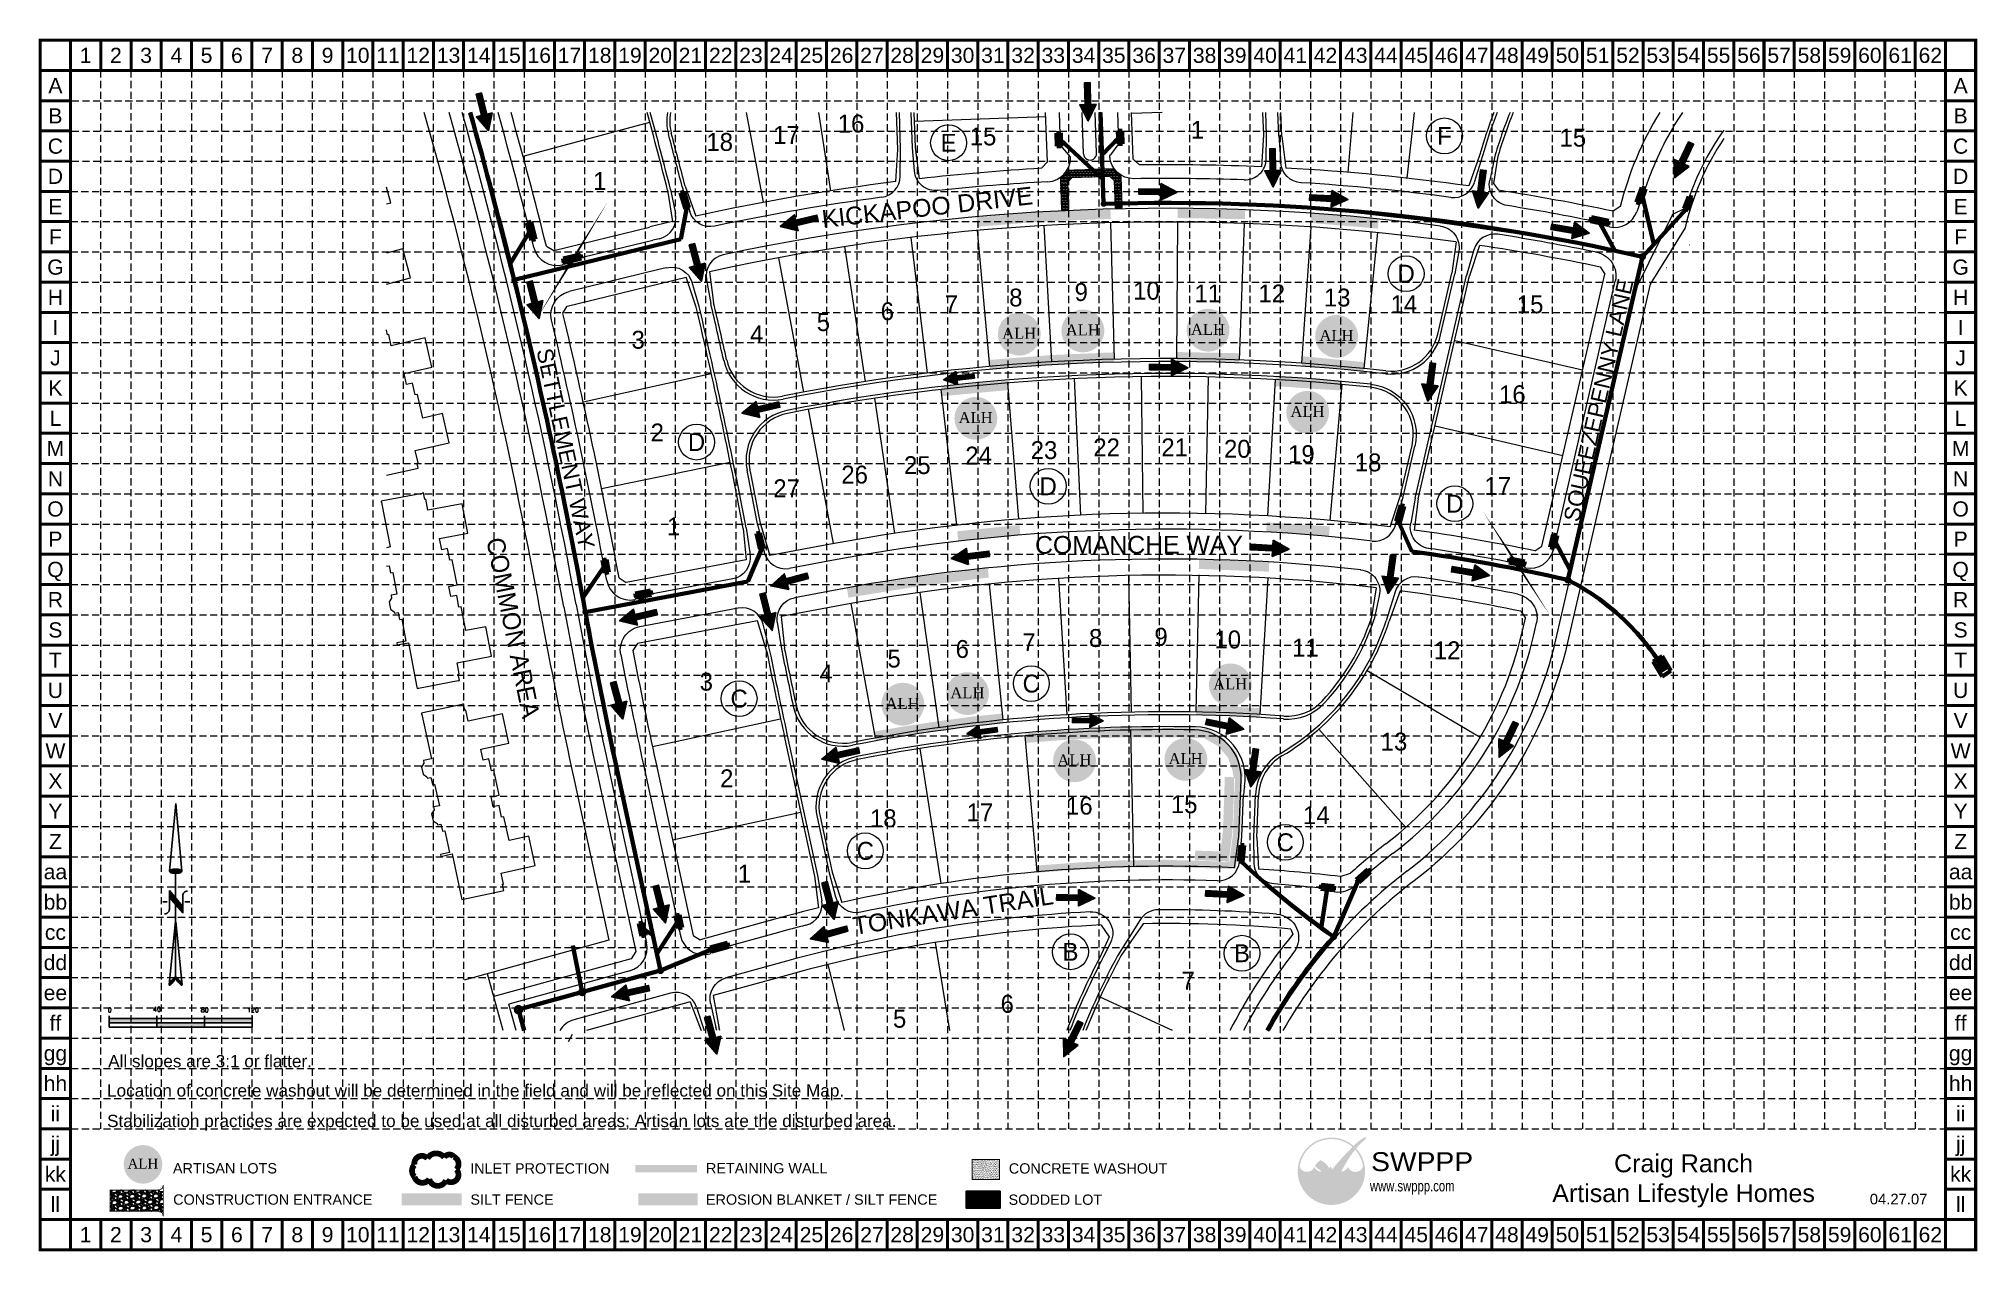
# Model space of a CAD drawing. Header units: inches. Extents: x 5588 to 7212, y 4374 to 5390.
import ezdxf
from ezdxf.enums import TextEntityAlignment as Align

# ---------------------------------------------------------------- set-up
doc = ezdxf.new("R2010")
doc.units = ezdxf.units.IN
doc.header["$MEASUREMENT"] = 0
doc.linetypes.add('DGN Style 1', pattern=[42.874567, 0.071339, -42.803228])
doc.linetypes.add('HIDDEN', pattern=[0.375, 0.25, -0.125])
for name, color, linetype, lineweight in [('11', 1, 'Continuous', 0), ('12', 1, 'Continuous', 0), ('13', 1, 'Continuous', 0), ('3', 1, 'Continuous', 0), ('4', 1, 'Continuous', 0), ('45', 1, 'Continuous', 0), ('RETAINING WALL', 20, 'Continuous', 0), ('STORM', 5, 'Continuous', 0)]:
    doc.layers.add(name, color=color, linetype=linetype, lineweight=lineweight)
for name, color, linetype in [('ARROWS', 252, 'Continuous'), ('BASE', 7, 'Continuous'), ('EROSION BLANKET', 84, 'Continuous'), ('GRID', 254, 'HIDDEN'), ('LEGEND', 7, 'Continuous'), ('LOGO', 7, 'Continuous'), ('NARROW', 7, 'Continuous')]:
    doc.layers.add(name, color=color, linetype=linetype)
doc.styles.add('DRHorton', font='dutcheb.ttf')
doc.styles.add('L120', font='simplex.shx', dxfattribs={"height": 4.8})
doc.styles.add("L200'", font='ARIAL.TTF', dxfattribs={"height": 0.001969})
doc.styles.add('LOGO1', font='ROCKEB.TTF', dxfattribs={"height": 25})
doc.styles.get("Standard").update_dxf_attribs({"font": 'ARIAL.TTF'})
doc.styles.add('Style-ENGINEERING', font='ENGINEERING.shx')

msp = doc.modelspace()

# ---------------------------------------------------------------- texts
at = {"insert": (6966.1, 4455.2), "char_height": 15, "width": 261.026, "attachment_point": 2}
msp.add_mtext('Craig Ranch\\PArtisan Lifestyle Homes', dxfattribs=at)
at = {"layer": '11', "color": 7, "linetype": 'Continuous', "lineweight": 0, "style": 'Style-ENGINEERING'}
for s, p in [('17', (6214.2, 5309.7)), ('16', (6268.4, 5319.2)), ('15', (6379, 5308.4)), ('1', (6558.7, 5314)), ('F', (6765.7, 5308.9)), ('15', (6873.3, 5307.4)), ('18', (6158.3, 5303.8)), ('E', (6350.1, 5303.1)), ('1', (6057.8, 5271.1)), ('D', (6733.6, 5193.4)), ('9', (6461.3, 5178)), ('10', (6516, 5179.1)), ('11', (6567.4, 5176.8)), ('12', (6621, 5176.8)), ('6', (6298.8, 5161.9)), ('7', (6352.5, 5167.7)), ('8', (6406.5, 5173.4)), ('13', (6675.8, 5173.4)), ('14', (6731.7, 5167.7)), ('15', (6837.5, 5167.7)), ('4', (6189.3, 5142.5)), ('5', (6245.2, 5152.8)), ('3', (6090, 5138)), ('16', (6822.6, 5092.3)), ('2', (6106, 5060.3)), ('D', (6138.9, 5052.2)), ('23', (6430.1, 5045.5)), ('22', (6482.6, 5047.8)), ('21', (6539.6, 5047.8)), ('20', (6592.1, 5046.6)), ('25', (6323.9, 5032.9)), ('24', (6375.3, 5040.9)), ('19', (6645.8, 5042.1)), ('18', (6701.7, 5035.2)), ('27', (6214.4, 5013.5)), ('26', (6271.4, 5025)), ('D', (6433.6, 5015.2)), ('17', (6810.4, 5015.4)), ('D', (6774.4, 5000.6)), ('1', (6119.7, 4981.6)), ('7', (6417.5, 4884.5)), ('8', (6473.4, 4888)), ('9', (6528.2, 4889.1)), ('10', (6584.1, 4886.8)), ('5', (6304.5, 4870.8)), ('6', (6361.6, 4878.8)), ('11', (6649.2, 4880)), ('12', (6767.9, 4877.7)), ('3', (6147.1, 4851.4)), ('4', (6247.5, 4858.3)), ('C', (6419.4, 4849.8)), ('C', (6174.6, 4837.2)), ('13', (6723.4, 4801.2)), ('2', (6164.2, 4770.4)), ('18', (6295.4, 4736.9)), ('17', (6376.4, 4741.8)), ('16', (6459.7, 4747.5)), ('15', (6547.6, 4748.7)), ('14', (6658.3, 4739.5)), ('C', (6280.3, 4709.6)), ('C', (6632.3, 4716.8)), ('1', (6179, 4690.5)), ('B', (6452.3, 4625)), ('B', (6596, 4623.8)), ('7', (6551, 4600.8)), ('6', (6399.3, 4581.4)), ('5', (6309.1, 4568.9))]:
    msp.add_text(s, height=15, dxfattribs=at).set_placement(p, align=Align.MIDDLE_CENTER)
msp.add_text('COMMON AREA', height=15, rotation=281.4601, dxfattribs=at).set_placement((5985.2, 4896.6), align=Align.MIDDLE_CENTER)
at = {"layer": 'BASE'}
for s, height, p in [('1', 12.7, (5626.9, 5376.4)), ('2', 12.7, (5652.3, 5376.4)), ('3', 12.7, (5677.6, 5376.4)), ('4', 12.7, (5703, 5376.4)), ('5', 12.7, (5728.3, 5376.4)), ('6', 12.7, (5753.7, 5376.4)), ('7', 12.7, (5779, 5376.4)), ('8', 12.7, (5804.3, 5376.4)), ('9', 12.7, (5829.7, 5376.4)), ('10', 12.67, (5855, 5376.4)), ('11', 12.67, (5880.4, 5376.4)), ('12', 12.67, (5905.7, 5376.4)), ('13', 12.67, (5931.1, 5376.4)), ('14', 12.67, (5956.4, 5376.4)), ('15', 12.67, (5981.8, 5376.4)), ('16', 12.67, (6007.1, 5376.4)), ('17', 12.67, (6032.4, 5376.4)), ('18', 12.67, (6057.8, 5376.4)), ('19', 12.67, (6083.1, 5376.4)), ('20', 12.67, (6108.5, 5376.4)), ('21', 12.67, (6133.8, 5376.4)), ('22', 12.67, (6159.2, 5376.4)), ('23', 12.67, (6184.5, 5376.4)), ('24', 12.67, (6209.8, 5376.4)), ('25', 12.67, (6235.2, 5376.4)), ('26', 12.67, (6260.5, 5376.4)), ('27', 12.67, (6285.9, 5376.4)), ('28', 12.67, (6311.2, 5376.4)), ('29', 12.67, (6336.6, 5376.4)), ('30', 12.67, (6361.9, 5376.4)), ('31', 12.67, (6387.3, 5376.4)), ('32', 12.67, (6412.6, 5376.4)), ('33', 12.67, (6437.9, 5376.4)), ('34', 12.67, (6463.3, 5376.4)), ('35', 12.67, (6488.6, 5376.4)), ('36', 12.67, (6514, 5376.4)), ('37', 12.67, (6539.3, 5376.4)), ('38', 12.67, (6564.7, 5376.4)), ('39', 12.67, (6590, 5376.4)), ('40', 12.67, (6615.4, 5376.4)), ('41', 12.67, (6640.7, 5376.4)), ('42', 12.67, (6666, 5376.4)), ('43', 12.67, (6691.4, 5376.4)), ('44', 12.67, (6716.7, 5376.4)), ('45', 12.67, (6742.1, 5376.4)), ('46', 12.67, (6767.4, 5376.4)), ('47', 12.67, (6792.8, 5376.4)), ('48', 12.67, (6818.1, 5376.4)), ('49', 12.67, (6843.4, 5376.4)), ('50', 12.67, (6868.8, 5376.4)), ('51', 12.67, (6894.1, 5376.4)), ('52', 12.67, (6919.5, 5376.4)), ('53', 12.67, (6944.8, 5376.4)), ('54', 12.67, (6970.2, 5376.4)), ('55', 12.67, (6995.5, 5376.4)), ('56', 12.67, (7020.9, 5376.4)), ('57', 12.67, (7046.2, 5376.4)), ('58', 12.67, (7071.5, 5376.4)), ('59', 12.67, (7096.9, 5376.4)), ('60', 12.67, (7122.2, 5376.4)), ('61', 12.67, (7147.6, 5376.4)), ('62', 12.67, (7172.9, 5376.4)), ('A', 12.7, (5601.6, 5351)), ('A', 12.7, (7198.3, 5351)), ('B', 12.7, (5601.6, 5325.7)), ('B', 12.7, (7198.3, 5325.7)), ('C', 12.7, (5601.6, 5300.3)), ('C', 12.7, (7198.3, 5300.3)), ('D', 12.7, (5601.6, 5275)), ('D', 12.7, (7198.3, 5275)), ('E', 12.7, (5601.6, 5249.6)), ('E', 12.7, (7198.3, 5249.6)), ('F', 12.7, (5601.6, 5224.3)), ('F', 12.7, (7198.3, 5224.3)), ('G', 12.7, (5601.6, 5198.9)), ('G', 12.7, (7198.3, 5198.9)), ('H', 12.7, (5601.6, 5173.6)), ('H', 12.7, (7198.3, 5173.6)), ('I', 12.7, (5601.6, 5148.3)), ('I', 12.7, (7198.3, 5148.3)), ('J', 12.7, (5601.6, 5122.9)), ('J', 12.7, (7198.3, 5122.9)), ('K', 12.7, (5601.6, 5097.6)), ('K', 12.7, (7198.3, 5097.6)), ('L', 12.7, (5601.6, 5072.2)), ('L', 12.7, (7198.3, 5072.2)), ('M', 12.7, (5601.6, 5046.9)), ('M', 12.7, (7198.3, 5046.9)), ('N', 12.7, (5601.6, 5021.5)), ('N', 12.7, (7198.3, 5021.5)), ('O', 12.7, (5601.6, 4996.2)), ('O', 12.7, (7198.3, 4996.2)), ('P', 12.7, (5601.6, 4970.9)), ('P', 12.7, (7198.3, 4970.9)), ('Q', 12.7, (5601.6, 4945.5)), ('Q', 12.7, (7198.3, 4945.5)), ('R', 12.7, (5601.6, 4920.2)), ('R', 12.7, (7198.3, 4920.2)), ('S', 12.7, (5601.6, 4894.8)), ('S', 12.7, (7198.3, 4894.8)), ('T', 12.7, (5601.6, 4869.5)), ('T', 12.7, (7198.3, 4869.5)), ('U', 12.7, (5601.6, 4844.1)), ('U', 12.7, (7198.3, 4844.1)), ('V', 12.7, (5601.6, 4818.8)), ('V', 12.7, (7198.3, 4818.8)), ('W', 12.7, (5601.6, 4793.4)), ('W', 12.7, (7198.3, 4793.4)), ('X', 12.7, (5601.6, 4768.1)), ('X', 12.7, (7198.3, 4768.1)), ('Y', 12.7, (5601.6, 4742.8)), ('Y', 12.7, (7198.3, 4742.8)), ('Z', 12.7, (5601.6, 4717.4)), ('Z', 12.7, (7198.3, 4717.4)), ('aa', 12.67, (5601.6, 4692.1)), ('aa', 12.67, (7198.3, 4692.1)), ('bb', 12.67, (5601.6, 4666.7)), ('bb', 12.67, (7198.3, 4666.7)), ('cc', 12.67, (5601.6, 4641.4)), ('cc', 12.67, (7198.3, 4641.4)), ('dd', 12.67, (5601.6, 4616)), ('dd', 12.67, (7198.3, 4616)), ('ee', 12.67, (5601.6, 4590.7)), ('ee', 12.67, (7198.3, 4590.7)), ('ff', 12.67, (5601.6, 4565.3)), ('ff', 12.67, (7198.3, 4565.3)), ('gg', 12.67, (5601.6, 4540)), ('gg', 12.67, (7198.3, 4540)), ('hh', 12.67, (5601.6, 4514.7)), ('hh', 12.67, (7198.3, 4514.7)), ('ii', 12.67, (5601.6, 4489.3)), ('ii', 12.67, (7198.3, 4489.3)), ('jj', 12.67, (5601.6, 4464)), ('jj', 12.67, (7198.3, 4464)), ('kk', 12.67, (5601.6, 4438.6)), ('kk', 12.67, (7198.3, 4438.6)), ('ll', 12.67, (5601.6, 4413.3)), ('ll', 12.67, (7198.3, 4413.3)), ('1', 12.7, (5626.9, 4387.9)), ('2', 12.7, (5652.3, 4387.9)), ('3', 12.7, (5677.6, 4387.9)), ('4', 12.7, (5703, 4387.9)), ('5', 12.7, (5728.3, 4387.9)), ('6', 12.7, (5753.7, 4387.9)), ('7', 12.7, (5779, 4387.9)), ('8', 12.7, (5804.3, 4387.9)), ('9', 12.7, (5829.7, 4387.9)), ('10', 12.67, (5855, 4387.9)), ('11', 12.67, (5880.4, 4387.9)), ('12', 12.67, (5905.7, 4387.9)), ('13', 12.67, (5931.1, 4387.9)), ('14', 12.67, (5956.4, 4387.9)), ('15', 12.67, (5981.8, 4387.9)), ('16', 12.67, (6007.1, 4387.9)), ('17', 12.67, (6032.4, 4387.9)), ('18', 12.67, (6057.8, 4387.9)), ('19', 12.67, (6083.1, 4387.9)), ('20', 12.67, (6108.5, 4387.9)), ('21', 12.67, (6133.8, 4387.9)), ('22', 12.67, (6159.2, 4387.9)), ('23', 12.67, (6184.5, 4387.9)), ('24', 12.67, (6209.8, 4387.9)), ('25', 12.67, (6235.2, 4387.9)), ('26', 12.67, (6260.5, 4387.9)), ('27', 12.67, (6285.9, 4387.9)), ('28', 12.67, (6311.2, 4387.9)), ('29', 12.67, (6336.6, 4387.9)), ('30', 12.67, (6361.9, 4387.9)), ('31', 12.67, (6387.3, 4387.9)), ('32', 12.67, (6412.6, 4387.9)), ('33', 12.67, (6437.9, 4387.9)), ('34', 12.67, (6463.3, 4387.9)), ('35', 12.67, (6488.6, 4387.9)), ('36', 12.67, (6514, 4387.9)), ('37', 12.67, (6539.3, 4387.9)), ('38', 12.67, (6564.7, 4387.9)), ('39', 12.67, (6590, 4387.9)), ('40', 12.67, (6615.4, 4387.9)), ('41', 12.67, (6640.7, 4387.9)), ('42', 12.67, (6666, 4387.9)), ('43', 12.67, (6691.4, 4387.9)), ('44', 12.67, (6716.7, 4387.9)), ('45', 12.67, (6742.1, 4387.9)), ('46', 12.67, (6767.4, 4387.9)), ('47', 12.67, (6792.8, 4387.9)), ('48', 12.67, (6818.1, 4387.9)), ('49', 12.67, (6843.4, 4387.9)), ('50', 12.67, (6868.8, 4387.9)), ('51', 12.67, (6894.1, 4387.9)), ('52', 12.67, (6919.5, 4387.9)), ('53', 12.67, (6944.8, 4387.9)), ('54', 12.67, (6970.2, 4387.9)), ('55', 12.67, (6995.5, 4387.9)), ('56', 12.67, (7020.9, 4387.9)), ('57', 12.67, (7046.2, 4387.9)), ('58', 12.67, (7071.5, 4387.9)), ('59', 12.67, (7096.9, 4387.9)), ('60', 12.67, (7122.2, 4387.9)), ('61', 12.67, (7147.6, 4387.9)), ('62', 12.67, (7172.9, 4387.9))]:
    msp.add_text(s, height=height, dxfattribs=at).set_placement(p, align=Align.MIDDLE_CENTER)
at = {"layer": 'BASE', "color": 7, "lineweight": 0, "style": "L200'"}
for s, height, rotation, p in [('KICKAPOO DRIVE', 14.87, 6.4552, (6244.8, 5231.7)), ('SQUEEZEPENNY LANE', 13.383, 77.2417, (6878.4, 4984.5)), ('SETTLEMENT WAY', 13.383, 282.1211, (6004.7, 5129.2)), ('COMANCHE WAY', 14.87, 0.0869, (6422.6, 4958.6)), ('TONKAWA TRAIL', 14.87, 8.8137, (6271.2, 4639.1))]:
    msp.add_text(s, height=height, rotation=rotation, dxfattribs=at).set_placement(p)
at = {"layer": 'BASE', "color": 176, "style": 'DRHorton'}
for p in [(6462.6, 5141.6), (6567.5, 5142.1), (6409.3, 5138.8), (6675.2, 5137), (6372.8, 5068.2), (6650.9, 5073.3), (6365.9, 4837.5), (6586.1, 4844.9), (6311.6, 4828.6), (6548.8, 4782.3)]:
    msp.add_text('ALH', height=9.2, dxfattribs=at).set_placement(p, align=Align.CENTER)
at = {"layer": 'BASE', "color": 7, "style": "L200'"}
for s, height, p in [('All slopes are 3:1 or flatter.', 10.278, (5645.8, 4528.2)), ('Location of concrete washout will be determined in the field and will be reflected on this Site Map.', 10.278, (5644.9, 4503.6)), ('Stabilization practices are expected to be used at all disturbed areas; Artisan lots are the disturbed area.', 10.2781, (5644.9, 4478.1))]:
    msp.add_text(s, height=height, dxfattribs=at).set_placement(p)
at = {"layer": 'BASE'}
msp.add_text('04.27.07', height=8.87, dxfattribs=at).set_placement((7146.3, 4413.3), align=Align.CENTER)
at = {"layer": 'LEGEND', "style": "L200'"}
for s, height, p in [('ARTISAN LOTS', 8.642, (5700.1, 4439.2)), ('INLET PROTECTION', 8.642, (5949.2, 4439.1)), ('RETAINING WALL', 8.642, (6146.8, 4439.3)), ('CONCRETE WASHOUT', 8.642, (6400.6, 4439.1)), ('CONSTRUCTION ENTRANCE', 8.642, (5700.3, 4413)), ('SILT FENCE', 8.64, (5949.4, 4413)), ('EROSION BLANKET / SILT FENCE', 8.642, (6146.8, 4413)), ('SODDED LOT', 8.64, (6400.4, 4412.9))]:
    msp.add_text(s, height=height, dxfattribs=at).set_placement(p)

# ---------------------------------------------------------------- blocks, each defined once
blk = doc.blocks.new('A$C79A4197D')
h = blk.add_hatch(color=23)
edge = h.paths.add_edge_path()
edge.add_ellipse((17.9, 17.9), major_axis=(12.7, 12.7), ratio=1, start_angle=315, end_angle=495)
edge.add_ellipse((17.9, 17.9), major_axis=(12.7, 12.7), ratio=1, start_angle=135, end_angle=315)
h.paths.add_polyline_path([(1.8, 10.5), (33.8, 10.5), (33.8, 26.4), (1.8, 26.4)], flags=24)
at = {"layer": 'BASE', "color": 176, "style": 'DRHorton'}
blk.add_text('ALH', height=9.2, dxfattribs=at).set_placement((17.8, 14), align=Align.CENTER)
blk = doc.blocks.new('North Arrow')
at = {"layer": 'NARROW'}
for p, q in [((0, 0), (22.36, 2)), ((0, 0), (22.33, -2.02)), ((28.77, -2.09), (34.02, 2.32)), ((36.18, 2.33), (30.46, 2.33)), ((36.16, 2.32), (31.04, -2.09)), ((32.43, 3.06), (32.43, 4.63)), ((39.1, 0.01), (59.96, 2.11)), ((31.2, -0.05), (21.66, -0.05)), ((21.66, -0.05), (21.66, -0.05)), ((28.77, -2.09), (34.95, -2.09)), ((32.43, -4.26), (32.43, -2.8)), ((57.45, -0.05), (33.41, -0.05)), ((59.83, -2.14), (39.04, -0.01)), ((57.69, -0.03), (57.77, -0.01)), ((57.77, -0.05), (57.69, -0.03))]:
    blk.add_line(p, q, dxfattribs=at)
blk.add_lwpolyline([(22.36, -2.03), (22.59, -1.93, 0.091577), (22.87, -1.44, 0.048306), (23.03, -0.75), (23.07, -0.01), (23.01, 0.82, 0.048306), (22.87, 1.42, 0.091577), (22.59, 1.91), (22.36, 2.01), (22.14, 1.91, 0.091577), (21.86, 1.42, 0.048306), (21.72, 0.82), (21.66, -0.01), (21.72, -0.83, 0.048306), (21.86, -1.44, 0.091577), (22.14, -1.93)], format="xyb", close=True, dxfattribs=at)
for points in [[(57.46, -0.03), (57.44, 0.08, -0.066818), (57.67, 0.47, -0.03073), (58.01, 0.84), (58.52, 1.29), (59.07, 1.7, -0.03073), (59.5, 1.95, -0.066818), (59.93, 2.1), (60.04, 2.06)], [(60.04, 2.06), (60.05, 1.95, -0.066818), (59.82, 1.56, -0.03073), (59.43, 1.14), (58.97, 0.74), (58.42, 0.33, -0.03073), (57.99, 0.08, -0.036692), (57.76, -0.02)], [(57.46, -0.04), (57.44, -0.15, 0.066818), (57.67, -0.54, 0.03073), (58.01, -0.9), (58.52, -1.36), (59.07, -1.77, 0.03073), (59.5, -2.02, 0.066818), (59.93, -2.17), (60.04, -2.13)], [(60.04, -2.13), (60.05, -2.01, 0.066818), (59.82, -1.63, 0.03073), (59.43, -1.2), (58.97, -0.8), (58.42, -0.4, 0.03073), (57.99, -0.15, 0.036692), (57.76, -0.05)]]:
    blk.add_lwpolyline(points, format="xyb", dxfattribs=at)
for centre, start, end in [((30.46, 3.86), 178.8769, 270), ((34.95, -3.62), 358.8769, 90)]:
    blk.add_arc(centre, 1.53, start, end, dxfattribs=at)
for points in [[(23.03, -0.76), (21.67, -0.05), (23.07, -0.05), (21.72, 0.82)], [(23.07, -0.05), (21.72, 0.82), (23.02, 0.75), (21.85, 1.42)], [(23.02, 0.75), (21.85, 1.42), (22.87, 1.44), (22.14, 1.91)], [(22.87, 1.44), (22.14, 1.91), (22.59, 1.91), (22.36, 2)], [(31.05, -2.09), (36.15, 2.36), (28.75, -2.06), (34.01, 2.36)], [(57.44, 0.08), (57.7, -0.01), (57.5, 0.21), (57.77, -0.01)], [(57.45, -0.04), (57.69, -0.02), (57.44, 0.08), (57.7, -0.01)], [(57.5, 0.21), (57.77, -0.01), (57.6, 0.39), (57.94, 0.06)], [(57.6, 0.39), (57.94, 0.06), (57.68, 0.5), (58.07, 0.13)], [(57.68, 0.5), (58.07, 0.13), (57.84, 0.66), (58.29, 0.26)], [(57.84, 0.66), (58.29, 0.26), (58.03, 0.86), (58.52, 0.41)], [(58.03, 0.86), (58.52, 0.41), (58.26, 1.07), (58.73, 0.57)], [(58.26, 1.07), (58.73, 0.57), (58.52, 1.3), (59.05, 0.81)], [(58.52, 1.3), (59.05, 0.81), (58.7, 1.42), (59.26, 0.99)], [(59.26, 1), (58.69, 1.42), (59.45, 1.15), (59, 1.65)], [(59.45, 1.15), (59, 1.65), (59.62, 1.34), (59.28, 1.82)], [(59.62, 1.34), (59.28, 1.82), (59.81, 1.55), (59.49, 1.95)], [(59.81, 1.55), (59.49, 1.95), (59.93, 1.73), (59.69, 2.04)], [(59.93, 1.73), (59.69, 2.04), (60.05, 1.94), (59.93, 2.1)], [(60.05, 1.94), (59.93, 2.1), (60.04, 2.06)], [(22.87, -1.44), (21.72, -0.87), (23.03, -0.76), (21.67, -0.05)], [(22.58, -1.93), (21.86, -1.45), (22.87, -1.44), (21.72, -0.87)], [(22.36, -2.01), (22.14, -1.93), (22.58, -1.93), (21.86, -1.45)], [(57.44, -0.14), (57.69, -0.02), (57.45, -0.04), (57.69, -0.02)], [(57.46, -0.19), (57.7, -0.03), (57.44, -0.14), (57.69, -0.02)], [(57.53, -0.33), (57.76, -0.05), (57.46, -0.19), (57.7, -0.03)], [(57.63, -0.48), (57.9, -0.1), (57.53, -0.33), (57.76, -0.05)], [(57.78, -0.66), (58.09, -0.2), (57.63, -0.48), (57.9, -0.1)], [(57.97, -0.87), (58.34, -0.35), (57.78, -0.66), (58.09, -0.2)], [(58.24, -1.11), (58.61, -0.54), (57.97, -0.87), (58.34, -0.35)], [(58.61, -1.43), (58.93, -0.77), (58.24, -1.11), (58.61, -0.54)], [(58.91, -1.64), (59.2, -1), (58.61, -1.43), (58.93, -0.77)], [(59.12, -1.79), (59.57, -1.36), (58.92, -1.65), (59.2, -1.01)], [(59.35, -1.93), (59.81, -1.62), (59.12, -1.79), (59.57, -1.36)], [(59.54, -1.32), (59.41, -1.18), (59.21, -1.01)], [(59.58, -2.05), (59.93, -1.79), (59.35, -1.93), (59.81, -1.62)], [(59.78, -2.13), (60.05, -2.01), (59.58, -2.05), (59.93, -1.79)], [(59.92, -2.17), (60.04, -2.13), (59.78, -2.13), (60.05, -2.01)]]:
    blk.add_solid(points, dxfattribs=at)
blk = doc.blocks.new('new logo')
at = {"layer": 'LOGO'}
h = blk.add_hatch(color=170, dxfattribs=at)
h.paths.add_polyline_path([(67.4, 44.1), (66.8, 44.7), (66.3, 45.2), (66, 45.8), (65.5, 46.4), (65.1, 47.2), (64.7, 47.9), (64.4, 48.5), (64.2, 49), (63.9, 49.6), (63.7, 50.1), (63.3, 51), (62.9, 52), (62.6, 52.8), (62.4, 53.3), (62.2, 53.7), (62.1, 54.2), (61.9, 54.7), (61.7, 55.2), (61.5, 55.7), (61.3, 56.3), (61, 56.8), (60.8, 57.4), (60.5, 57.9), (60.2, 58.5), (60, 59.1), (59.7, 59.6), (59.3, 60.2), (59, 60.8), (58.7, 61.3), (58.3, 61.9), (58, 62.4), (57.6, 62.9), (57.3, 63.4), (56.9, 63.9), (56.6, 64.3), (56.3, 64.7), (55.9, 65.1), (55.6, 65.5), (55.2, 65.9), (54.9, 66.2), (54, 66.2), (52.9, 66.3), (52, 66.5), (51.5, 66.6), (50.9, 66.8), (50.3, 67), (49.4, 67.4), (48.3, 67.9), (47.3, 68.6), (46.5, 69.3), (45.7, 70), (45, 70.8), (44.4, 71.5), (44, 72.2), (43.6, 72.7), (43.4, 72.9), (43.2, 73.2), (43.1, 73.4), (43, 73.5), (42.8, 73.7), (42.7, 73.7), (42.7, 73.8), (42.6, 73.8), (42.5, 73.7), (42.5, 73.6), (42.4, 73.5), (42.4, 73.4), (42.3, 73.2), (42.2, 72.8), (42, 72.1), (41.7, 71.5), (41.4, 70.9), (41, 70.3), (40.5, 69.8), (40, 69.2), (39.4, 68.7), (38.8, 68.2), (38.1, 67.7), (37.3, 67.3), (36.5, 66.9), (35.7, 66.6), (34.9, 66.3), (34, 66.1), (33, 66), (31.9, 65.9), (30.8, 65.9), (29.6, 65.9), (28.6, 66), (27.6, 66.1), (26.7, 66.4), (25.8, 66.7), (25, 67.1), (24.1, 67.6), (23.2, 68.2), (22.4, 68.9), (21.8, 69.5), (21.4, 69.9), (21, 70.4), (20.6, 70.9), (20.2, 71.5), (19.9, 72.1), (19.5, 72.9), (19.2, 73.8), (18.9, 74.8, -0.595729), (106.3, 106.8), (107, 107.5), (107.5, 108), (108.1, 108.6, 37.93689), (112.3, 104.5), (112.1, 104.2), (111.6, 103.7), (111.1, 103.1), (110.6, 102.5, -0.146449), (123.6, 75), (123.3, 74.5), (123.1, 74), (122.9, 73.5), (122.8, 73.1), (122.5, 72.4), (122.2, 71.7), (121.9, 71.1), (121.5, 70.5), (121.1, 70), (120.7, 69.5), (120.2, 69), (119.6, 68.6), (119, 68.1), (118.4, 67.7), (117.8, 67.4), (117.1, 67), (116.5, 66.7), (115.8, 66.5), (115, 66.3), (114.3, 66.1), (113.5, 66), (112.7, 65.9), (111.9, 65.8), (111.1, 65.8), (110.3, 65.8), (109.4, 65.9), (108.6, 66), (107.7, 66.2), (106.8, 66.4), (105.9, 66.7), (105.1, 67.1), (104.3, 67.5), (103.5, 68), (102.8, 68.6), (102.1, 69.3), (101.4, 70), (100.8, 70.7), (100.2, 71.4), (99.8, 72), (99.5, 72.5), (99.4, 72.8), (99.3, 73), (99.1, 73.2), (99, 73.4), (98.9, 73.5), (98.8, 73.6), (98.7, 73.6), (98.6, 73.6), (98.5, 73.5), (98.4, 73.4), (98.4, 73.3), (98.3, 73.2), (98.2, 73), (98.1, 72.8), (97.8, 72.4), (97.4, 71.8), (96.9, 71.1), (96.4, 70.5), (95.9, 70.1), (95.4, 69.6), (94.8, 69.1), (94.2, 68.6), (93.5, 68.2), (92.8, 67.7), (91.9, 67.3), (91, 66.9), (90.1, 66.6), (89.4, 66.4), (88.6, 66.2), (87.8, 66.1), (87.6, 65.6), (87.4, 65.1), (87.1, 64.4), (86.9, 63.8), (86.6, 63), (86.3, 62.2), (85.9, 61.3), (85.6, 60.4), (85.3, 59.5), (84.9, 58.6), (84.6, 57.7), (84.2, 56.7), (83.9, 55.8), (83.5, 54.9), (83.2, 54), (82.9, 53.2), (82.6, 52.4), (82.3, 51.6), (82.1, 51), (81.9, 50.3), (81.6, 49.8), (81.3, 48.9), (80.9, 48.1), (80.5, 47.3), (80.1, 46.6), (79.6, 45.9), (79.1, 45.4), (78.6, 44.8), (78.1, 44.3), (77.6, 43.9), (77, 43.5), (76.5, 43.1), (75.9, 42.8), (75.3, 42.6), (74.6, 42.3), (73.7, 42.1), (73, 41.9), (72.2, 41.9), (71.6, 42), (70.9, 42.2), (70.1, 42.5), (69.4, 42.8), (68.7, 43.1), (68, 43.5)])
h.paths.add_polyline_path([(71.8, 72), (70.7, 73.9), (70.1, 75.2), (69.7, 74.3), (68.7, 72.6), (67.9, 71.7), (67.9, 71.5), (68.1, 71.2), (68.3, 71), (68.4, 70.8), (68.5, 70.6), (68.7, 70.4), (68.8, 70.2), (68.9, 70.1), (69, 70), (69.1, 69.8), (69.3, 69.7), (69.4, 69.7), (69.5, 69.6), (69.6, 69.5), (69.7, 69.5), (69.8, 69.4), (69.9, 69.4), (70.1, 69.3), (70.2, 69.3), (70.3, 69.2), (70.4, 69.2), (70.5, 69.2), (70.6, 69.2), (70.8, 69.2), (70.9, 69.2), (71, 69.2), (71.1, 69.2), (71.2, 69.2), (71.3, 69.2), (71.4, 69.2), (71.5, 69.2), (71.6, 69.2), (71.7, 69.3), (71.8, 69.3), (71.9, 69.3), (72, 69.4), (72.1, 69.5), (72.2, 69.5), (72.3, 69.6), (72.5, 69.6), (72.6, 69.7), (72.7, 69.8), (72.8, 69.9), (72.9, 70), (73, 70.1), (73.1, 70.2), (73.2, 70.3), (73.3, 70.4), (72.5, 71.1)], flags=17)
blk.add_hatch(color=240, dxfattribs=at).paths.add_polyline_path([(117.7, 117.3), (118.9, 118.2), (119.8, 118.9), (120.6, 119.5), (121.3, 119.9), (121.9, 120.3), (122.4, 120.6), (122.8, 120.9), (123.1, 121.1), (123.4, 121.3), (123.7, 121.4), (124, 121.6), (124.2, 121.7), (124.4, 121.8), (124.6, 121.9), (124.8, 121.9), (125, 122), (125.2, 122.1), (125.4, 122.2), (125.6, 122.2), (125.8, 122.3), (125.9, 122.4), (126.1, 122.4), (126.3, 122.5), (126.4, 122.5), (126.6, 122.6), (126.7, 122.6), (126.8, 122.7), (126.9, 122.7), (127.1, 122.7), (127.2, 122.8), (127.3, 122.8), (127.4, 122.8), (127.5, 122.8), (127.6, 122.8), (127.7, 122.8), (127.8, 122.8), (127.9, 122.8), (128, 122.8), (128.1, 122.8), (128.1, 122.8), (128.2, 122.8), (128.3, 122.8), (128.4, 122.8), (128.4, 122.7), (128.5, 122.7), (128.5, 122.7), (128.6, 122.7), (128.6, 122.6), (128.7, 122.6), (128.7, 122.6), (128.7, 122.5), (128.7, 122.5), (128.8, 122.4), (128.8, 122.4), (128.8, 122.3), (128.8, 122.3), (128.8, 122.2), (128.8, 122.1), (128.8, 122.1), (128.8, 122), (128.8, 121.9), (128.8, 121.8), (128.8, 121.8), (128.8, 121.7), (128.8, 121.6), (128.7, 121.5), (128.7, 121.4), (128.7, 121.3), (128.6, 121.3), (128.6, 121.2), (128.5, 121.1), (128.4, 121), (128.4, 120.8), (128.3, 120.7), (128.2, 120.6), (128.1, 120.4), (128, 120.3), (127.8, 120.1), (127.7, 120), (127.6, 119.8), (127.4, 119.6), (127.3, 119.4), (127.1, 119.2), (126.8, 119), (126.6, 118.8), (126.3, 118.5), (125.9, 118.2), (125.5, 117.9), (125.1, 117.5), (124.6, 117), (124, 116.6), (123.5, 116.1), (122.9, 115.6), (122.3, 115.1), (121.7, 114.5), (121.1, 114), (120.6, 113.5), (120, 113), (119.5, 112.5), (119, 112), (118.5, 111.5), (118, 111), (117.5, 110.5), (117, 109.9), (116.5, 109.4), (116, 108.8), (115.5, 108.3), (115, 107.7), (114.5, 107.1), (114, 106.6), (113.5, 106), (113, 105.4), (112.5, 104.8), (112.1, 104.2), (111.6, 103.7), (111.1, 103.1), (110.6, 102.4), (110.1, 101.8), (109.6, 101.1), (109, 100.4), (108.5, 99.7), (107.9, 98.9), (107.3, 98.1), (106.7, 97.3), (106, 96.4), (105.4, 95.6), (104.8, 94.7), (104.2, 93.9), (103.6, 93.1), (103.1, 92.3), (102.5, 91.5), (102, 90.6), (101.4, 89.8), (100.9, 89), (100.3, 88.2), (99.8, 87.3), (99.2, 86.5), (98.6, 85.6), (98.1, 84.7), (97.5, 83.8), (96.9, 82.9), (96.4, 82), (95.9, 81.1), (95.4, 80.3), (94.9, 79.5), (94.5, 78.7), (94, 78), (93.6, 77.2), (93.2, 76.5), (92.8, 75.8), (92.4, 75), (92, 74.3), (91.6, 73.5), (91.2, 72.8), (90.8, 72), (90.4, 71.3), (90, 70.6), (89.6, 69.9), (89.3, 69.3), (89, 68.7), (88.8, 68.2), (88.5, 67.7), (88.3, 67.3), (88.1, 66.9), (88, 66.5), (87.8, 66.1), (87.6, 65.6), (87.4, 65.1), (87.1, 64.4), (86.9, 63.8), (86.6, 63), (86.3, 62.2), (85.9, 61.3), (85.6, 60.4), (85.3, 59.5), (84.9, 58.6), (84.6, 57.7), (84.2, 56.7), (83.9, 55.8), (83.5, 54.9), (83.2, 54), (82.9, 53.2), (82.6, 52.4), (82.3, 51.6), (82.1, 51), (81.9, 50.3), (81.6, 49.8), (81.4, 49.2), (81.2, 48.7), (81, 48.3), (80.8, 47.9), (80.6, 47.5), (80.4, 47.1), (80.2, 46.7), (80, 46.4), (79.7, 46.1), (79.5, 45.8), (79.2, 45.5), (79, 45.2), (78.7, 44.9), (78.5, 44.7), (78.2, 44.4), (78, 44.2), (77.7, 44), (77.4, 43.8), (77.2, 43.6), (76.9, 43.4), (76.6, 43.2), (76.3, 43), (76, 42.9), (75.7, 42.7), (75.5, 42.6), (75.2, 42.5), (74.9, 42.4), (74.6, 42.3), (74.3, 42.2), (74, 42.1), (73.8, 42.1), (73.5, 42), (73.2, 42), (73, 41.9), (72.7, 41.9), (72.5, 41.9), (72.2, 41.9), (72, 42), (71.8, 42), (71.5, 42.1), (71.3, 42.1), (71.1, 42.2), (70.8, 42.2), (70.6, 42.3), (70.4, 42.4), (70.1, 42.5), (69.9, 42.6), (69.6, 42.7), (69.4, 42.8), (69.2, 42.9), (68.9, 43), (68.7, 43.1), (68.5, 43.2), (68.2, 43.4), (68, 43.6), (67.8, 43.7), (67.6, 43.9), (67.4, 44.1), (67.2, 44.3), (67, 44.5), (66.8, 44.7), (66.6, 44.9), (66.5, 45.1), (66.3, 45.4), (66.1, 45.6), (65.9, 45.9), (65.7, 46.2), (65.4, 46.6), (65.2, 47), (65, 47.4), (64.7, 47.9), (64.4, 48.5), (64.2, 49), (63.9, 49.6), (63.7, 50.1), (63.4, 50.7), (63.2, 51.3), (63, 51.8), (62.8, 52.3), (62.6, 52.8), (62.4, 53.3), (62.2, 53.7), (62.1, 54.2), (61.9, 54.7), (61.7, 55.2), (61.5, 55.7), (61.3, 56.3), (61, 56.8), (60.8, 57.4), (60.5, 57.9), (60.2, 58.5), (60, 59.1), (59.7, 59.6), (59.3, 60.2), (59, 60.8), (58.7, 61.3), (58.3, 61.9), (58, 62.4), (57.6, 62.9), (57.3, 63.4), (56.9, 63.9), (56.6, 64.3), (56.3, 64.7), (55.9, 65.1), (55.6, 65.5), (55.2, 65.9), (54.9, 66.3), (54.5, 66.6), (54.1, 67), (53.7, 67.4), (53.3, 67.8), (52.8, 68.1), (52.4, 68.5), (51.9, 68.9), (51.4, 69.3), (50.9, 69.7), (50.5, 70), (50, 70.4), (49.5, 70.8), (49.1, 71.1), (48.7, 71.5), (48.2, 71.8), (47.8, 72.1), (47.5, 72.4), (47.1, 72.7), (46.8, 72.9), (46.6, 73.1), (46.3, 73.3), (46.1, 73.5), (45.9, 73.6), (45.7, 73.8), (45.6, 73.9), (45.5, 74), (45.3, 74.2), (45.2, 74.3), (45.1, 74.4), (45, 74.6), (45, 74.7), (44.9, 74.8), (44.8, 75), (44.8, 75.1), (44.8, 75.2), (44.7, 75.4), (44.7, 75.5), (44.7, 75.7), (44.7, 75.8), (44.7, 76), (44.7, 76.1), (44.7, 76.3), (44.8, 76.4), (44.8, 76.6), (44.9, 76.7), (44.9, 76.9), (45, 77.1), (45.1, 77.2), (45.2, 77.4), (45.3, 77.6), (45.4, 77.8), (45.6, 78), (45.7, 78.2), (45.9, 78.5), (46.1, 78.7), (46.3, 79), (46.6, 79.3), (46.8, 79.5), (47.1, 79.8), (47.3, 80.1), (47.6, 80.4), (47.9, 80.7), (48.2, 81), (48.5, 81.3), (48.8, 81.6), (49.2, 81.9), (49.5, 82.2), (49.8, 82.5), (50.1, 82.7), (50.4, 83), (50.7, 83.2), (51, 83.4), (51.2, 83.6), (51.5, 83.8), (51.7, 83.9), (51.9, 84.1), (52.1, 84.2), (52.2, 84.3), (52.4, 84.4), (52.5, 84.5), (52.7, 84.5), (52.8, 84.6), (53, 84.6), (53.1, 84.6), (53.2, 84.7), (53.3, 84.7), (53.5, 84.7), (53.6, 84.7), (53.7, 84.7), (53.8, 84.7), (54, 84.7), (54.1, 84.6), (54.2, 84.6), (54.3, 84.5), (54.5, 84.5), (54.6, 84.4), (54.7, 84.4), (54.9, 84.3), (55, 84.2), (55.2, 84.1), (55.3, 84.1), (55.5, 84), (55.7, 83.9), (55.9, 83.7), (56.1, 83.6), (56.4, 83.4), (56.7, 83.2), (57, 83), (57.3, 82.8), (57.7, 82.5), (58, 82.3), (58.4, 82), (58.8, 81.7), (59.2, 81.4), (59.6, 81.1), (60, 80.8), (60.4, 80.5), (60.8, 80.2), (61.2, 79.9), (61.5, 79.6), (61.9, 79.3), (62.3, 78.9), (62.6, 78.6), (63, 78.3), (63.3, 77.9), (63.7, 77.5), (64, 77.2), (64.3, 76.8), (64.6, 76.4), (64.9, 76), (65.2, 75.6), (65.5, 75.2), (65.8, 74.8), (66.1, 74.4), (66.4, 74), (66.7, 73.6), (66.9, 73.2), (67.2, 72.8), (67.4, 72.5), (67.6, 72.1), (67.8, 71.8), (67.9, 71.5), (68.1, 71.2), (68.3, 71), (68.4, 70.8), (68.5, 70.6), (68.7, 70.4), (68.8, 70.2), (68.9, 70.1), (69, 70), (69.1, 69.8), (69.3, 69.7), (69.4, 69.7), (69.5, 69.6), (69.6, 69.5), (69.7, 69.5), (69.8, 69.4), (69.9, 69.4), (70.1, 69.3), (70.2, 69.3), (70.3, 69.2), (70.4, 69.2), (70.5, 69.2), (70.6, 69.2), (70.8, 69.2), (70.9, 69.2), (71, 69.2), (71.1, 69.2), (71.2, 69.2), (71.3, 69.2), (71.4, 69.2), (71.5, 69.2), (71.6, 69.2), (71.7, 69.3), (71.8, 69.3), (71.9, 69.3), (72, 69.4), (72.1, 69.5), (72.2, 69.5), (72.3, 69.6), (72.5, 69.6), (72.6, 69.7), (72.7, 69.8), (72.8, 69.9), (72.9, 70), (73, 70.1), (73.1, 70.2), (73.2, 70.3), (73.3, 70.5), (73.5, 70.6), (73.6, 70.8), (73.7, 70.9), (73.9, 71.1), (74, 71.3), (74.2, 71.5), (74.3, 71.8), (74.5, 72), (74.7, 72.3), (74.9, 72.6), (75.1, 72.8), (75.3, 73.1), (75.6, 73.5), (75.8, 73.8), (76.1, 74.1), (76.4, 74.5), (76.7, 74.9), (77, 75.3), (77.3, 75.7), (77.7, 76.1), (78, 76.5), (78.4, 77), (78.8, 77.4), (79.2, 77.9), (79.6, 78.4), (80, 78.9), (80.5, 79.5), (81, 80), (81.5, 80.6), (82, 81.1), (82.5, 81.7), (83, 82.3), (83.6, 82.9), (84.1, 83.5), (84.7, 84.1), (85.2, 84.7), (85.7, 85.3), (86.2, 85.8), (86.7, 86.4), (87.2, 86.9), (87.7, 87.4), (88.1, 87.9), (88.6, 88.5), (89.1, 89), (89.5, 89.5), (90, 90.1), (90.5, 90.6), (91, 91.2), (91.5, 91.7), (92.1, 92.3), (92.6, 92.9), (93.2, 93.5), (93.8, 94.1), (94.4, 94.8), (95, 95.4), (95.6, 96), (96.3, 96.7), (96.9, 97.3), (97.6, 98), (98.2, 98.6), (98.8, 99.2), (99.4, 99.8), (100, 100.3), (100.5, 100.9), (101.1, 101.4), (101.6, 102), (102.1, 102.5), (102.7, 103.1), (103.2, 103.6), (103.7, 104.1), (104.2, 104.7), (104.8, 105.2), (105.3, 105.8), (105.9, 106.3), (106.4, 106.9), (107, 107.5), (107.5, 108), (108.1, 108.6), (108.7, 109.2), (109.3, 109.8), (109.9, 110.3), (110.4, 110.9), (111, 111.5), (111.6, 112), (112.2, 112.6), (112.8, 113.1), (113.4, 113.6), (114, 114.2), (114.6, 114.7), (115.3, 115.3), (116, 115.9), (116.8, 116.6)])
at = {"layer": 'LOGO', "style": 'LOGO1'}
for s, height, width, p in [('SWPPP', 31.32, 1.115, (137, 67)), ('www.swppp.com', 18.112, 0.77, (135, 33.4))]:
    blk.add_text(s, height=height, dxfattribs=dict(at, width=width)).set_placement(p)
blk = doc.blocks.new('scale')
h = blk.add_hatch(color=7)
h.paths.add_polyline_path([(1.6, -6.7), (1.6, -3.1), (-38.4, -3.1), (-38.4, -6.7)])
h.paths.add_polyline_path([(1.6, -6.7), (1.6, -10.3), (41.6, -10.3), (41.6, -6.7)])
h.paths.add_polyline_path([(41.6, -3.1), (41.6, -6.7), (81.6, -6.7), (81.6, -3.1)])
at = {"color": 7}
for p, q in [((-38.4, -3.1), (-38.4, -0.7)), ((-38.4, -3.1), (1.6, -3.1)), ((-38.4, -3.1), (-38.4, -10.3)), ((-38.4, -6.7), (81.6, -6.7)), ((-38.4, -10.3), (1.6, -10.3)), ((1.6, -3.1), (1.6, -0.7)), ((1.6, -3.1), (81.6, -3.1)), ((1.6, -3.1), (1.6, -10.3)), ((1.6, -10.3), (81.6, -10.3)), ((41.6, -3.1), (41.6, -0.7)), ((41.6, -3.1), (41.6, -10.3)), ((81.6, -3.1), (81.6, -0.7)), ((81.6, -3.1), (81.6, -10.3))]:
    blk.add_line(p, q, dxfattribs=at)
at = {"color": 7, "style": 'L120'}
for s, p in [('0', (-39.5, 2.2)), ('40', (-1.6, 2.8)), ('80', (38.5, 2.2)), ('120', (77.2, 2.2))]:
    blk.add_text(s, height=3.84, dxfattribs=at).set_placement(p)
blk = doc.blocks.new('arrow')
blk.add_lwpolyline([(-67, -25.4), (-59.3, -25.4), (-59.6, -56.1), (-51.9, -56.2), (-51.6, -25.5), (-44, -25.5), (-55.3, -2.4), (-67, -25.4)], close=True)
at = {"color": 254}
for points in [[(-44, -25.5), (-67, -25.4), (-55.3, -2.4), (-67, -25.4)], [(-59.6, -56.1), (-51.9, -56.2), (-59.3, -25.4), (-51.6, -25.5)]]:
    blk.add_solid(points, dxfattribs=at)

# ---------------------------------------------------------------- hatches: boundary and pattern name
h = msp.add_hatch(color=23)
edge = h.paths.add_edge_path()
edge.add_ellipse((6409.4, 5142.7), major_axis=(12.7, 12.7), ratio=1, start_angle=315, end_angle=495)
edge.add_ellipse((6409.4, 5142.7), major_axis=(12.7, 12.7), ratio=1, start_angle=135, end_angle=315)
h.paths.add_polyline_path([(6393.3, 5135.3), (6425.3, 5135.3), (6425.3, 5151.2), (6393.3, 5151.2)], flags=24)
h = msp.add_hatch(color=23)
edge = h.paths.add_edge_path()
edge.add_ellipse((6462.7, 5145.4), major_axis=(12.7, 12.7), ratio=1, start_angle=315, end_angle=495)
edge.add_ellipse((6462.7, 5145.4), major_axis=(12.7, 12.7), ratio=1, start_angle=135, end_angle=315)
h.paths.add_polyline_path([(6446.6, 5138.1), (6478.6, 5138.1), (6478.6, 5154), (6446.6, 5154)], flags=24)
h = msp.add_hatch(color=23)
edge = h.paths.add_edge_path()
edge.add_ellipse((6567.6, 5146), major_axis=(12.7, 12.7), ratio=1, start_angle=315, end_angle=495)
edge.add_ellipse((6567.6, 5146), major_axis=(12.7, 12.7), ratio=1, start_angle=135, end_angle=315)
h.paths.add_polyline_path([(6551.5, 5138.6), (6583.5, 5138.6), (6583.5, 5154.5), (6551.5, 5154.5)], flags=24)
h = msp.add_hatch(color=23)
edge = h.paths.add_edge_path()
edge.add_ellipse((6675.3, 5140.8), major_axis=(12.7, 12.7), ratio=1, start_angle=315, end_angle=495)
edge.add_ellipse((6675.3, 5140.8), major_axis=(12.7, 12.7), ratio=1, start_angle=135, end_angle=315)
h.paths.add_polyline_path([(6659.2, 5133.5), (6691.2, 5133.5), (6691.2, 5149.4), (6659.2, 5149.4)], flags=24)
h = msp.add_hatch(color=23)
edge = h.paths.add_edge_path()
edge.add_ellipse((6373, 5072.1), major_axis=(12.7, 12.7), ratio=1, start_angle=315, end_angle=495)
edge.add_ellipse((6373, 5072.1), major_axis=(12.7, 12.7), ratio=1, start_angle=135, end_angle=315)
h.paths.add_polyline_path([(6356.8, 5064.7), (6388.8, 5064.7), (6388.8, 5080.6), (6356.8, 5080.6)], flags=24)
h = msp.add_hatch(color=23)
edge = h.paths.add_edge_path()
edge.add_ellipse((6651.1, 5077.2), major_axis=(12.7, 12.7), ratio=1, start_angle=315, end_angle=495)
edge.add_ellipse((6651.1, 5077.2), major_axis=(12.7, 12.7), ratio=1, start_angle=135, end_angle=315)
h.paths.add_polyline_path([(6634.9, 5069.8), (6667, 5069.8), (6667, 5085.7), (6634.9, 5085.7)], flags=24)
h = msp.add_hatch(color=23)
edge = h.paths.add_edge_path()
edge.add_ellipse((6366, 4841.4), major_axis=(12.7, 12.7), ratio=1, start_angle=315, end_angle=495)
edge.add_ellipse((6366, 4841.4), major_axis=(12.7, 12.7), ratio=1, start_angle=135, end_angle=315)
h.paths.add_polyline_path([(6349.9, 4834), (6381.9, 4834), (6381.9, 4849.9), (6349.9, 4849.9)], flags=24)
h = msp.add_hatch(color=23)
edge = h.paths.add_edge_path()
edge.add_ellipse((6586.3, 4848.7), major_axis=(12.7, 12.7), ratio=1, start_angle=315, end_angle=495)
edge.add_ellipse((6586.3, 4848.7), major_axis=(12.7, 12.7), ratio=1, start_angle=135, end_angle=315)
h.paths.add_polyline_path([(6570.1, 4841.4), (6602.2, 4841.4), (6602.2, 4857.3), (6570.1, 4857.3)], flags=24)
h = msp.add_hatch(color=23)
edge = h.paths.add_edge_path()
edge.add_ellipse((6311.8, 4832.5), major_axis=(12.7, 12.7), ratio=1, start_angle=315, end_angle=495)
edge.add_ellipse((6311.8, 4832.5), major_axis=(12.7, 12.7), ratio=1, start_angle=135, end_angle=315)
h.paths.add_polyline_path([(6295.6, 4825.1), (6327.6, 4825.1), (6327.6, 4841), (6295.6, 4841)], flags=24)
h = msp.add_hatch(color=23)
edge = h.paths.add_edge_path()
edge.add_ellipse((6549, 4786.2), major_axis=(12.7, 12.7), ratio=1, start_angle=315, end_angle=495)
edge.add_ellipse((6549, 4786.2), major_axis=(12.7, 12.7), ratio=1, start_angle=135, end_angle=315)
h.paths.add_polyline_path([(6532.8, 4778.8), (6564.9, 4778.8), (6564.9, 4794.7), (6532.8, 4794.7)], flags=24)
at = {"layer": '13', "linetype": 'Continuous', "lineweight": 0}
h = msp.add_hatch(dxfattribs=at)
h.set_pattern_fill('CBLK16', style=0)
h.set_pattern_definition([(0, (6458.3794, 5283.5979), (-5.12, -2.56), []), (0, (6458.3794, 5284.8779), (-5.12, -2.56), []), (90, (6463.4994, 5283.598), (-5.12, -2.56), [1.28, -1.28]), (90, (6460.9394, 5283.598), (-5.12, -2.56), [1.28, -1.28]), (90, (6459.6594, 5284.878), (-5.12, -2.56), [1.28, -1.28]), (90, (6462.2194, 5284.878), (-5.12, -2.56), [1.28, -1.28])])
edge = h.paths.add_edge_path()
edge.add_arc((6532.4, 3463.7), 1818, 91.4028, 92.5849)
edge.add_arc((6432.3, 5290.4), 21, 303.6249, 329.6753, ccw=False)
edge.add_line((6443.9, 5273), (6444.8, 5247))
edge.add_arc((6532.4, 3463.7), 1785.5, 92.6192, 92.8117, ccw=False)
edge.add_line((6450.8, 5247.3), (6450, 5270.1))
edge.add_line((6450, 5270.1), (6453.7, 5274))
edge.add_line((6453.7, 5274), (6453.7, 5274))
edge.add_arc((6532.4, 3463.7), 1812, 91.4979, 92.4899, ccw=False)
edge.add_line((6485, 5275.1), (6485, 5275.1))
edge.add_line((6485, 5275.1), (6489, 5271.4))
edge.add_line((6489, 5271.4), (6489.7, 5248.7))
edge.add_arc((6532.4, 3463.7), 1785.5, 91.176, 91.3685, ccw=False)
edge.add_line((6495.7, 5248.8), (6494.8, 5274.7))
edge.add_arc((6505.2, 5293), 21, 214.3124, 240.3629, ccw=False)
at = {"layer": '45', "linetype": 'Continuous', "lineweight": 80}
h = msp.add_hatch(color=5, dxfattribs=at)
edge = h.paths.add_edge_path()
edge.add_arc((6480.1, 5251.9), 2.5, -45, 315)
h = msp.add_hatch(color=5, dxfattribs=at)
edge = h.paths.add_edge_path()
edge.add_arc((6931.6, 5207.6), 3, -45, 315)
h = msp.add_hatch(color=5, dxfattribs=at)
edge = h.paths.add_edge_path()
edge.add_arc((5986.1, 5188.3), 2.5, 0, 360)
h = msp.add_hatch(color=5, dxfattribs=at)
edge = h.paths.add_edge_path()
edge.add_arc((6869.1, 4936.7), 3, -45, 315)
h = msp.add_hatch(color=5, dxfattribs=at)
edge = h.paths.add_edge_path()
edge.add_arc((6045.7, 4909.8), 2.5, 0, 360)
h = msp.add_hatch(color=5, dxfattribs=at)
edge = h.paths.add_edge_path()
edge.add_arc((6672.9, 4637.5), 2.75, 90, 450)
h = msp.add_hatch(color=5, dxfattribs=at)
edge = h.paths.add_edge_path()
edge.add_arc((6108.7, 4609.3), 3, -45, 315)
h = msp.add_hatch(color=5, dxfattribs=at)
edge = h.paths.add_edge_path()
edge.add_arc((6043.1, 4591.2), 3.5, 90, 450)
h = msp.add_hatch(color=5, dxfattribs=at)
edge = h.paths.add_edge_path()
edge.add_arc((5989.7, 4576.5), 4, -90, 270)
at = {"layer": 'BASE'}
h = msp.add_hatch(dxfattribs=at)
h.set_pattern_fill('AR-SAND', color=30, scale=0.668433, style=0)
h.set_pattern_definition([(37.5, (6935.678, 4383.9762), (-0.0421068, 1.287952), [0, -1.0160177, 0, -1.1363356, 0, -1.0862032]), (7.5, (6935.678, 4383.9762), (1.1829766, 1.886415), [0, -0.5481148, 0, -0.9157528, 0, -0.3509272]), (327.5, (6934.8558, 4383.9762), (2.0815943, 0.0037827), [0, -0.3342164, 0, -1.2031789, 0, -1.5708169]), (317.5, (6934.8558, 4383.9762), (2.0093934, 0.586667), [0, -0.1671082, 0, -0.7887506, 0, -0.9023842])])
h.paths.add_polyline_path([(6392.9, 4434.1), (6392.9, 4450.8), (6370, 4450.8), (6370, 4434.1)])
at = {"layer": 'LEGEND'}
h = msp.add_hatch(dxfattribs=at)
h.set_pattern_fill('GRAVEL', color=4, scale=7.026678, angle=-43.9343, style=0)
h.set_pattern_definition([(184.078545, (-4174.2528, 157.13804), (-84.3593643, -6.53881545), [0.945341, -93.588937]), (141.0354448, (-4175.19576, 157.0708), (65.597297478, -53.443929569), [1.622235, -160.6012155]), (88.576145, (-4176.4571, 158.09093), (-3.027134495, -104.41520191), [1.143859, -113.2421605]), (223.339445, (-4179.6494, 158.72727), (102.566892555, 96.328012495), [1.4772746, -146.250161]), (248.899445, (-4180.72382, 157.7134), (33.203147072, 85.09871364), [1.4485847, -143.4100834]), (313.339445, (-4181.24533, 156.36193), (-96.328012495, 102.566892555), [1.4772746, -146.250161]), (353.7599448, (-4180.23144, 155.2875), (-114.5355265444, 12.777804087), [1.95362, -193.408239]), (28.3210448, (-4178.2894, 155.07516), (142.678620487, 77.19622948), [1.8444185, -182.597499]), (77.495345, (-4176.66575, 155.95017), (22.897986741, 104.784876698), [1.4822776, -146.7456473]), (131.302145, (-4176.3448, 157.3973), (50.786539684, -58.688837864), [1.692249, -82.9201566]), (178.4631448, (-4177.46174, 158.66857), (-114.350705547, 2.8422919454), [2.1884447, -216.6561844]), (94.879845, (-4174.6886, 153.8501), (-6.16916965, 64.48836011), [0.746943, -73.9476586]), (127.534945, (-4174.75213, 154.59432), (56.031442013, -73.499748684), [1.421054, -140.684702]), (181.065745, (-4175.618, 155.721), (-4.8753388, -5.060168), [0.9937198, -8.943499]), (159.264345, (-4175.3871, 156.6697), (35.05151179, -14.256345305), [0.5351377, -52.9784436]), (247.867145, (-4175.8875, 156.8592), (9.56584707, 20.05583751), [0.7567943, -37.083024]), (347.029545, (-4176.1727, 156.1581), (24.93117591, -4.50565663), [1.2291697, -39.74305]), (117.630845, (-4174.9749, 155.8822), (5.24500563, -14.81083496), [0.8888115, -21.3314964]), (332.455245, (-4178.82244, 159.68685), (65.227651721, -33.572920697), [1.2451273, -123.2679154]), (26.411945, (-4177.71845, 159.11105), (-73.869361783, -36.160515868), [1.044593, -103.4144806]), (249.264345, (-4173.9998, 156.8943), (14.256345305, 35.05151179), [1.0702684, -52.443313]), (299.676245, (-4174.37874, 155.89333), (-35.975699357, 63.933845566), [1.2451273, -123.2679154]), (295.509745, (-4181.84515, 156.54955), (-15.55018658, 34.497007824), [1.2007187, -58.8352426]), (250.840845, (-4181.32805, 155.4659), (28.327933654, 80.038496298), [1.0060656, -99.600646]), (22.867145, (-4178.8245, 151.78535), (34.49702448, 15.5501499), [1.0702684, -52.443313]), (333.419745, (-4177.8384, 152.20125), (-85.283496118, 43.138756035), [1.177889, -116.6106935]), (25.509745, (-4181.304, 154.1743), (-34.497007824, -15.55018658), [0.6003593, -59.435602]), (57.375645, (-4179.1281, 152.0779), (14.44119817, 25.11599527), [0.3582903, -35.470872]), (122.029545, (-4178.935, 152.3796), (10.30517432, -19.686171), [1.4485847, -27.5231447]), (142.074745, (-4179.70325, 153.6077), (55.476997068, -43.693208211), [1.3424467, -132.9020385]), (259.755845, (-4176.6115, 155.7027), (4.69049913, 14.9956744), [1.0134015, -24.321643]), (309.2229448, (-4176.79168, 154.70546), (76.272112819, -93.001103363), [1.7692753, -175.1579477]), (17.011145, (-4175.6729, 153.3348), (-54.368028468, -15.91981794), [0.7234386, -71.6206337]), (46.065745, (-4174.981, 153.5465), (-0.184829, 9.9355037), [0.4216007, -6.605077]), (76.322145, (-4179.6582, 153.857), (-13.88673277, -54.922501554), [0.976174, -96.6415505]), (4.078545, (-4179.42736, 154.8055), (84.3593643, 6.53881545), [1.890682, -92.6435958]), (316.065745, (-4177.5415, 154.94), (9.9355037, 0.184829), [1.826936, -5.1997414]), (281.370545, (-4176.2258, 153.6724), (-16.4742327, 84.17455308), [1.111016, -109.9905093]), (210.120345, (-4176.0068, 152.5832), (-24.56151546, -15.365329705), [1.0230983, -50.1318873]), (163.7117448, (-4176.89173, 152.06978), (-144.896551189, 42.0296837), [1.6657793, -164.9124265]), (131.4918448, (-4178.49066, 152.53698), (-60.906854669, 68.439526994), [1.7622837, -174.4658973])])
edge = h.paths.add_edge_path()
edge.add_line((5692, 4403.3), (5692, 4429.6))
edge.add_arc((5687.6, 4429.6), 4.39, -89.9609, 0, ccw=False)
edge.add_line((5687.6, 4425.2), (5647.4, 4425.2))
edge.add_line((5647.4, 4425.2), (5647.4, 4407.6))
edge.add_line((5647.4, 4407.6), (5687.6, 4407.6))
edge.add_arc((5687.6, 4403.3), 4.39, 0, 90.0391, ccw=False)
h = msp.add_hatch(dxfattribs=at)
h.set_pattern_fill('ANSI31', color=2, scale=66.765872, style=0)
h.set_pattern_definition([(45, (6331.185, 4374.842), (-5.9013, 5.9013), [])])
h.paths.add_polyline_path([(6365, 4424.3), (6365, 4423.5), (6365, 4410.1), (6393.3, 4410.1), (6393.3, 4424.3)])
h = msp.add_hatch(dxfattribs=at)
h.set_pattern_fill('ANSI31', color=2, scale=3.338294, style=0)
h.set_pattern_definition([(45, (6331.185, 4374.84237), (-0.2950663, 0.2950663), [])])
h.paths.add_polyline_path([(6365, 4424.3), (6365, 4423.5), (6365, 4410.1), (6393.3, 4410.1), (6393.3, 4424.3)])

# ---------------------------------------------------------------- linework, layer by layer
at = {"layer": '11', "color": 7, "linetype": 'Continuous', "lineweight": 0}
for centre in [(6350.1, 5303.1), (6765.7, 5308.9), (6733.6, 5193.4), (6138.9, 5052.2), (6433.6, 5015.2), (6774.4, 5000.6), (6419.4, 4849.8), (6174.6, 4837.2), (6632.3, 4716.8), (6280.3, 4709.6), (6452.3, 4625), (6596, 4623.8)]:
    msp.add_circle(centre, 15, dxfattribs=at)
at = {"layer": '12', "color": 7, "linetype": 'Continuous', "lineweight": 0}
for p, q in [((6195, 5253.2), (6180.8, 5328.6)), ((6251.5, 5262.9), (6241.3, 5328.6)), ((6307.5, 5297.4), (6306.4, 5328.6)), ((6322.4, 5299.2), (6321.4, 5328.6)), ((6432.9, 5287), (6431.4, 5328.6)), ((6504.9, 5289.5), (6503.5, 5328.6)), ((6529.1, 5328.6), (6503.5, 5327.7)), ((6614.2, 5309.4), (6613.6, 5328.6)), ((6629.3, 5308.7), (6628.6, 5328.6)), ((6684.9, 5278.3), (6689.2, 5328.6)), ((6740.3, 5328.6), (6734.2, 5273.5)), ((5993.5, 5291.9), (6099.8, 5320.5)), ((6321.6, 5321.3), (6431.6, 5325.2)), ((6305.9, 5270.6), (6307.5, 5297.4)), ((6325.8, 5272.9), (6322.4, 5299.2)), ((6612.6, 5282.9), (6614.2, 5309.4)), ((6629.3, 5308.7), (6632.7, 5281.9)), ((6428.1, 5281.7), (6432.9, 5287)), ((6504.9, 5289.5), (6510, 5284.6)), ((6795.1, 5292.4), (6786.2, 5266.9)), ((6810.1, 5290.2), (6806.8, 5269)), ((6129.3, 5266.7), (6138.3, 5241.5)), ((6806.8, 5269), (6811, 5263.3)), ((6114.7, 5263.4), (6118.8, 5237.1)), ((6913.1, 5249.6), (6907.1, 5245.7)), ((6019.2, 5212.8), (6099.6, 5232.5)), ((6436.8, 5119.4), (6430.2, 5233.7)), ((6489.2, 5121.6), (6486.2, 5236.1)), ((6541.5, 5122.2), (6542.2, 5236.7)), ((6593.9, 5121), (6598.2, 5235.5)), ((6646.2, 5118.3), (6654.1, 5232.5)), ((6013.1, 5216.5), (6019.2, 5212.8)), ((6280.6, 5103), (6263.2, 5216.1)), ((6332.5, 5110.1), (6318.7, 5223.8)), ((6384.6, 5115.6), (6374.4, 5229.6)), ((6698.4, 5113.9), (6709.9, 5227.8)), ((6775.4, 5220), (6771.9, 5193.7)), ((6795.2, 5217.1), (6786.8, 5191.6)), ((6228.9, 5094.2), (6208, 5206.8)), ((6896.2, 5199), (6900, 5193.1)), ((6030.6, 5166.2), (6130.1, 5190.6)), ((6138.7, 5165.4), (6130.1, 5190.6)), ((6149.7, 5194.9), (6153.2, 5168.9)), ((6743.7, 5004.8), (6786.8, 5191.6)), ((6760.1, 5142.7), (6771.9, 5193.7)), ((6847.4, 4965), (6900, 5193.1)), ((6026.9, 5160.2), (6030.6, 5166.2)), ((6774.3, 5137.5), (6881.5, 5112.7)), ((6043.9, 5085.9), (6151.3, 5109.6)), ((6409, 4987.7), (6399.7, 5101.8)), ((6461.1, 4991), (6455.8, 5105.4)), ((6513.3, 4992.6), (6511.9, 5107.1)), ((6565.6, 4992.3), (6568, 5106.8)), ((6617.7, 4990.3), (6624.1, 5104.6)), ((6305.2, 4975.7), (6288.2, 5089)), ((6357, 4982.6), (6343.9, 5096.3)), ((6669.8, 4986.5), (6680.1, 5100.5)), ((6253.7, 4967.1), (6232.8, 5079.7)), ((6757.8, 5065.8), (6864.9, 5041)), ((6728.7, 5006.7), (6738.6, 5049.5)), ((6059.3, 5013.3), (6167.1, 5035.3)), ((6720.3, 4981.1), (6728.7, 5006.7)), ((6743.7, 5004.8), (6740.2, 4978.5)), ((6178.1, 4979.9), (6180.6, 4953.4)), ((6192.8, 4982.7), (6200.2, 4957.1)), ((6251.1, 4966.6), (6200.2, 4957.1)), ((6841.4, 4961.1), (6847.4, 4965)), ((6180.6, 4953.4), (6079.8, 4934.5)), ((6503.5, 4825.9), (6501.1, 4940.4)), ((6557.6, 4826.4), (6560.2, 4941)), ((6074, 4938.5), (6079.8, 4934.5)), ((6342.2, 4812.9), (6326.2, 4926.2)), ((6395.8, 4819.3), (6384.3, 4933.2)), ((6449.6, 4823.7), (6442.6, 4938)), ((6611.4, 4823.9), (6618.1, 4938.2)), ((6708.5, 4930.2), (6704.2, 4904)), ((6728.5, 4927.6), (6719.3, 4902.1)), ((6260.7, 4915.5), (6209.8, 4906)), ((6288.9, 4804.3), (6268.5, 4916.9)), ((6829.7, 4910.5), (6833.5, 4904.6)), ((6190.1, 4902.3), (6089.4, 4883.4)), ((6197.7, 4876.7), (6190.1, 4902.3)), ((6209.8, 4906), (6212.5, 4879.5)), ((6830.8, 4893), (6833.5, 4904.6)), ((6089.4, 4883.4), (6085.4, 4877.6)), ((6700.9, 4860.7), (6795.7, 4804.9)), ((6209.4, 4820), (6101.9, 4796.7)), ((6505.4, 4696.4), (6502.9, 4810.9)), ((6660.5, 4811.7), (6733.4, 4729.3)), ((6212.2, 4807.2), (6237.9, 4688.3)), ((6343.8, 4682.2), (6326.3, 4795.3)), ((6424.4, 4691.9), (6414.3, 4806)), ((6104.7, 4783.9), (6136.2, 4638.6)), ((6036.3, 4769.1), (6065.4, 4634.7)), ((6055.8, 4773.3), (6087.9, 4625.3)), ((6593.4, 4721.7), (6595.4, 4769.3)), ((6608.4, 4720.9), (6609.9, 4756.4)), ((6226.3, 4741.8), (6118.8, 4718.5)), ((6242.4, 4738.4), (6252.5, 4691.7)), ((6589.8, 4695.4), (6593.4, 4721.7)), ((6608.4, 4720.9), (6609.8, 4694.3)), ((6237.9, 4688.3), (6241.1, 4661.8)), ((6252.5, 4691.7), (6260.6, 4666.4)), ((6678.4, 4688), (6687, 4690.8)), ((6204.6, 4652.3), (6142, 4635.1)), ((6513.2, 4648.5), (6494.6, 4621.6)), ((6065.4, 4634.7), (5944.1, 4601.2)), ((6136.2, 4638.6), (6142, 4635.1)), ((6351.3, 4559), (6339.1, 4632.8)), ((6636.9, 4644.1), (6638.7, 4639.8)), ((6084.1, 4619.1), (5969, 4587.4)), ((6087.9, 4625.3), (6084.1, 4619.1)), ((6262.9, 4559), (6249.3, 4614.4)), ((5976.9, 4559), (5963.7, 4606.6)), ((6217.3, 4606), (6152.9, 4588.3)), ((6133.6, 4583), (6046.8, 4559)), ((6133.6, 4583), (6142.7, 4559)), ((6152.9, 4588.3), (6157.6, 4562.1)), ((6537.9, 4559), (6477.2, 4586.9)), ((6034.8, 4555.7), (6031.3, 4549.6)), ((6158.4, 4559), (6157.6, 4562.1))]:
    msp.add_line(p, q, dxfattribs=at)
at = {"layer": '12', "color": 7, "linetype": 'Continuous', "lineweight": 0, "flags": 128}
msp.add_lwpolyline([(6478.1, 4647.4), (6484.8, 4637.6), (6477.2, 4620.9)], dxfattribs=at)
at = {"layer": '12', "color": 7, "linetype": 'Continuous', "lineweight": 0}
for centre, radius, start, end in [((1507.2, 4084.2), 4576, 10.4028, 15.7793), ((1507.2, 4084.2), 4596, 10.4028, 15.7088), ((1507.2, 4084.2), 4646, 14.1058, 15.5355), ((1507.2, 4084.2), 4756, 14.355, 15.1674), ((6156.4, 5321.5), 40, 169.8455, 194.903), ((7183.3, 5182.4), 403.5, 158.7561, 164.1735), ((7183.3, 5182.4), 388.5, 157.8936, 163.8855), ((7183.5, 5182.9), 278.5, 148.4739, 166.155), ((1507.2, 4084.2), 4771, 14.3502, 14.903), ((6532.4, 3463.7), 1821, 93.2839, 96.5136), ((6532.4, 3463.7), 1821, 87.474, 90.7037), ((6532.4, 3463.7), 1821, 81.9886, 86.8425), ((6532.4, 3463.7), 1821, 97.1451, 102.4994), ((6532.4, 3463.7), 1821, 78.1268, 81.1998), ((6532.4, 3463.7), 1821, 103.1288, 103.7481), ((6532.4, 3463.7), 1773, 82.1236, 102.4657), ((6532.4, 3463.7), 1773, 78.1582, 81.4751), ((1507.2, 4084.2), 4771, 12.5546, 13.1417), ((1507.2, 4084.2), 4646, 10.5961, 13.3905), ((1507.2, 4084.2), 4756, 10.8552, 13.1398), ((6721.1, 5151.7), 40, 263.6203, 347.0139), ((6203.2, 5130), 40, 192.5546, 281.1768), ((6532.4, 3463.7), 1658.5, 83.6203, 101.1768), ((6532.4, 3463.7), 1643.5, 84.0136, 101.1287), ((6699.6, 5058.4), 40, 347.0139, 84.0136), ((6222.9, 5037), 40, 101.1287, 191.4231), ((1507.2, 4084.2), 4771, 10.8544, 11.4231), ((6532.4, 3463.7), 1529, 82.9417, 100.5994), ((6532.4, 3463.7), 1529, 78.3408, 82.1887), ((6532.4, 3463.7), 1477, 83.1512, 100.5994), ((6532.4, 3463.7), 1477, 78.3876, 82.3714), ((10471.4, 5729.9), 4538, 190.4028, 192.2238), ((10471.4, 5729.9), 4518, 190.4028, 192.2238), ((6526.8, 4963.1), 202, 300.5663, 342.4296), ((6526.8, 4963.1), 187, 316.8339, 341.5794), ((6526.8, 4963.1), 312, 307.4681, 347.0139), ((10471.4, 5729.9), 4468, 190.9969, 192.2238), ((10471.4, 5729.9), 4358, 191.2897, 192.2238), ((10471.4, 5729.9), 4343, 191.2921, 191.9385), ((6261.5, 4839.8), 40, 191.9385, 281.1384), ((6532.4, 3463.7), 1362.5, 85.8458, 101.1384), ((6634, 4862.5), 40, 265.8458, 316.8339), ((6532.4, 3463.7), 1347.5, 88.9904, 101.0619), ((6555.4, 4771), 40, 357.6318, 88.9904), ((6281.5, 4746.9), 40, 101.0619, 192.2238), ((6649.8, 4754.7), 40, 120.5663, 177.6318), ((6999.1, 4346.8), 464.5, 127.4681, 132.2144), ((6532.4, 3463.7), 1233, 87.3299, 102.7343), ((6532.4, 3463.7), 1233, 83.2, 86.4004), ((6532.4, 3463.7), 1233, 103.6638, 105.4192), ((6532.4, 3463.7), 1185, 92.627, 105.4191), ((6532.4, 3463.7), 1185, 84.9409, 90.9275), ((6999.1, 4346.8), 464.5, 140.8933, 152.8105), ((6999.1, 4346.8), 589.5, 152.2908, 158.897), ((6999.1, 4346.8), 574.5, 151.423, 158.3186)]:
    msp.add_arc(centre, radius, start, end, dxfattribs=at)
at = {"layer": '13', "color": 7, "linetype": 'Continuous', "lineweight": 0}
for p, q in [((6309.9, 5297.8), (6308.9, 5328.6)), ((6319.9, 5298.9), (6318.9, 5328.6)), ((6443.9, 5300.9), (6443, 5328.6)), ((6463.2, 5293.9), (6462, 5328.6)), ((6474.2, 5294.3), (6473, 5328.6)), ((6492.9, 5302.6), (6492, 5328.6)), ((6616.7, 5309.3), (6616.1, 5328.6)), ((6626.8, 5308.8), (6626.1, 5328.6)), ((6309.6, 5275), (6309.9, 5297.8)), ((6321.6, 5279.5), (6319.9, 5298.9)), ((6443.9, 5300.9), (6451.8, 5291.7)), ((6492.9, 5302.6), (6485.7, 5292.9)), ((6616.4, 5289.7), (6616.7, 5309.3)), ((6626.8, 5308.8), (6628.7, 5286.1)), ((6797.6, 5292.1), (6790.7, 5269.9)), ((6807.6, 5290.6), (6803.7, 5271.9)), ((6117.1, 5263.9), (6121.2, 5243.7)), ((6126.9, 5266.1), (6133.2, 5245.5)), ((6936.8, 5272.7), (6926.9, 5245.3)), ((6957, 5243.4), (6967.3, 5248.2)), ((6971.6, 5260), (6967.3, 5248.2)), ((6904, 5232.6), (6902.4, 5235)), ((6927.5, 5183.3), (6957, 5243.4)), ((6102.4, 5221.3), (6028.2, 5203.2)), ((6028.2, 5203.2), (6026.7, 5200.8)), ((6777.7, 5212.3), (6774.3, 5193.3)), ((6790.4, 5213.5), (6784.3, 5191.9)), ((6108.3, 5197.1), (6032.2, 5178.4)), ((6141.1, 5166), (6135.3, 5185.9)), ((6147.2, 5188.3), (6150.8, 5168.3)), ((6741.2, 5005.1), (6784.3, 5191.9)), ((6762.5, 5142.1), (6774.3, 5193.3)), ((6857, 4962), (6908.9, 5187.2)), ((6859, 4886.4), (6927.5, 5183.3)), ((6731.2, 5006.4), (6741, 5048.9)), ((6724.5, 4982.4), (6731.2, 5006.4)), ((6741.2, 5005.1), (6737.4, 4984.2)), ((6180.5, 4980.4), (6183.8, 4957.8)), ((6190.4, 4982.2), (6195.6, 4959.9)), ((6253.6, 4953.3), (6216.5, 4946.4)), ((6833.5, 4946.9), (6831.9, 4949.3)), ((6088.7, 4922.5), (6087.1, 4920.1)), ((6169.3, 4937.5), (6088.7, 4922.5)), ((6258.2, 4928.8), (6221.1, 4921.8)), ((6711.1, 4923.5), (6706.7, 4903.7)), ((6724.4, 4926.6), (6716.8, 4902.4)), ((6173.9, 4913), (6091.4, 4897.5)), ((6200.2, 4877.2), (6194.7, 4899.6)), ((6206.6, 4901.4), (6210, 4879)), ((6840.5, 4890.7), (6842.8, 4900.6)), ((6214.6, 4807.7), (6240.4, 4688.9)), ((6094.4, 4781.7), (6125.5, 4638.4)), ((6066.1, 4775.5), (6097.1, 4632.4)), ((6595.9, 4721.6), (6597.4, 4756.9)), ((6605.9, 4721), (6607.4, 4756.5)), ((6240, 4737.9), (6250.1, 4691.2)), ((6594, 4700.8), (6595.9, 4721.6)), ((6606.1, 4699.6), (6605.9, 4721)), ((6240.4, 4688.9), (6243.9, 4667.7)), ((6250.1, 4691.2), (6255.5, 4671)), ((6674.2, 4674.9), (6672.5, 4677.1)), ((6510.6, 4651.7), (6491.7, 4621.5)), ((6485.8, 4632.5), (6480.1, 4621)), ((6151.7, 4625.8), (6150.3, 4623.3)), ((6150.6, 4581.8), (6155.1, 4561.4)), ((6138.9, 4578.6), (6145.4, 4559)), ((6155.8, 4559), (6155.1, 4561.4))]:
    msp.add_line(p, q, dxfattribs=at)
at = {"layer": '13', "color": 7, "linetype": 'DGN Style 1', "lineweight": 0}
msp.add_line((6971, 5217.2), (6973.4, 5218.6), dxfattribs=at)
at = {"layer": '13', "color": 7, "linetype": 'Continuous', "lineweight": 0, "flags": 128}
msp.add_lwpolyline([(6487.9, 5281.2, 0.005158), (6450.4, 5279.8, -0.114158), (6443.9, 5273), (6444.8, 5247, -0.00084), (6450.8, 5247.3), (6450, 5270.1), (6453.7, 5274), (6453.7, 5274, -0.004328), (6485, 5275.1), (6485, 5275.1), (6489, 5271.4), (6489.7, 5248.7, -0.00084), (6495.7, 5248.8), (6494.8, 5274.7, -0.114159)], format="xyb", close=True, dxfattribs=at)
for points in [[(6207.6, 4641.2), (6151.7, 4625.8)], [(6214.3, 4617.1), (6163.4, 4603.1)], [(6082.9, 4608.9), (5981.7, 4581)], [(6117.1, 4590.3), (6036.1, 4568)], [(5987.8, 4559), (5981.7, 4581)]]:
    msp.add_lwpolyline(points, dxfattribs=at)
at = {"layer": '13', "color": 7, "linetype": 'Continuous', "lineweight": 0}
for centre, radius, start, end in [((1507.2, 4084.2), 4606.5, 10.4028, 15.6721), ((1507.2, 4084.2), 4635.5, 14.1235, 15.5716), ((1507.2, 4084.2), 4758.5, 14.3543, 15.1593), ((6156.4, 5321.5), 42.5, 170.4486, 194.903), ((7183.3, 5182.4), 401, 158.6172, 164.1258), ((7183.3, 5182.4), 391, 158.0423, 163.9338), ((7183.5, 5182.9), 262.5, 146.306, 160.0168), ((7183.5, 5182.9), 225.5, 144.5577, 160.0168), ((1507.2, 4084.2), 4768.5, 14.3511, 14.903), ((6432.3, 5290.4), 20, 273.137, 359.8121), ((6450.3, 5290.4), 2, 359.8121, 40.6537), ((6468.7, 5294.1), 5.5, 181.9937, 1.9939), ((6598.4, 5290), 18, 267.9289, 359.1297), ((6291.6, 5275.3), 18, 277.5709, 359.1549), ((6532.4, 3463.7), 1809.5, 93.137, 96.0587), ((6532.4, 3463.7), 1809.5, 87.9289, 90.8507), ((6532.4, 3463.7), 1809.5, 82.417, 86.4167), ((6773.6, 5275.2), 18, 262.417, 342.7399), ((6532.4, 3463.7), 1809.5, 97.5709, 102.0641), ((6532.4, 3463.7), 1784.5, 82.5966, 102.0078), ((6532.4, 3463.7), 1809.5, 78.2, 80.9024), ((6103.6, 5240.2), 18, 283.5714, 11.3691), ((6908.1, 5252.2), 20, 258.1366, 340.0168), ((6022, 5220.2), 20, 194.1235, 283.7479), ((6532.4, 3463.7), 1809.5, 103.5714, 103.7482), ((6807.7, 5208.6), 18, 81.0332, 164.1729), ((6532.4, 3463.7), 1784.5, 78.3262, 81.0332), ((6164.9, 5191.5), 18, 102.0078, 190.346), ((6532.4, 3463.7), 1784.5, 103.5658, 103.7482), ((1507.2, 4084.2), 4768.5, 12.5546, 13.1414), ((1507.2, 4084.2), 4635.5, 10.5899, 13.3482), ((1507.2, 4084.2), 4758.5, 10.855, 13.1401), ((6721.1, 5151.7), 42.5, 263.6203, 347.0144), ((6203.2, 5130), 42.5, 192.5546, 281.1768), ((6532.4, 3463.7), 1656, 83.6203, 101.1768), ((6532.4, 3463.7), 1646, 84.0136, 101.1287), ((6222.9, 5037), 42.5, 101.1287, 191.4231), ((1507.2, 4084.2), 4768.5, 10.8545, 11.4231), ((6532.4, 3463.7), 1515.5, 83.4543, 100.5994), ((6707.2, 4987.2), 18, 263.4543, 344.4363), ((6213.2, 4964.1), 18, 193.3245, 280.5999), ((6532.4, 3463.7), 1515.5, 78.5996, 81.6504), ((6837.5, 4966.5), 20, 258.5239, 347.0139), ((6532.4, 3463.7), 1490.5, 83.7176, 100.5994), ((6741.5, 4921.3), 18, 81.8341, 162.7127), ((6532.4, 3463.7), 1490.5, 78.5886, 81.8341), ((6083.4, 4939.8), 20, 190.5899, 280.5999), ((10471.4, 5729.9), 4507.5, 190.4028, 192.2238), ((6177.2, 4895.3), 18, 13.7465, 100.5999), ((6526.8, 4963.1), 199.5, 300.5663, 342.3002), ((6526.8, 4963.1), 189.5, 316.8339, 341.734), ((6526.8, 4963.1), 322, 307.4681, 347.0139), ((10471.4, 5729.9), 4478.5, 191.0171, 192.2238), ((10471.4, 5729.9), 4355.5, 191.2901, 192.2238), ((10471.4, 5729.9), 4345.5, 191.2917, 191.9385), ((6526.8, 4963.1), 341, 307.4681, 347.0139), ((6261.5, 4839.8), 42.5, 191.9385, 281.1384), ((6634, 4862.5), 42.5, 265.8458, 316.8339), ((6532.4, 3463.7), 1360, 85.8458, 101.1384), ((6532.4, 3463.7), 1350, 88.9548, 101.0619), ((6556.2, 4771), 42.5, 350.1362, 88.9548), ((6281.5, 4746.9), 42.5, 101.0619, 192.2244), ((6649.8, 4754.7), 42.5, 120.5663, 177.6299), ((6649.8, 4754.7), 52.5, 170.1362, 177.6299), ((6576.1, 4702.4), 18, 267.9796, 354.7664), ((6999.1, 4346.8), 454.5, 127.4681, 132.8263), ((6532.4, 3463.7), 1221.5, 87.9796, 102.0836), ((6999.1, 4346.8), 435.5, 127.4681, 150.8326), ((6532.4, 3463.7), 1221.5, 83.4139, 85.7574), ((6226.1, 4664.8), 18, 284.306, 9.3657), ((6532.4, 3463.7), 1221.5, 104.306, 105.4191), ((6532.4, 3463.7), 1196.5, 93.0476, 105.4191), ((6525.9, 4642.2), 18, 90.3163, 147.9919), ((6532.4, 3463.7), 1196.5, 85.5595, 90.3163), ((6077.5, 4628.2), 20, 285.4192, 12.2242), ((6145, 4642.6), 20, 192.2242, 285.4192), ((6999.1, 4346.8), 587, 152.1478, 158.8028), ((6999.1, 4346.8), 577, 151.5693, 158.4172), ((6999.1, 4346.8), 454.5, 142.3427, 152.161), ((6121.8, 4573), 18, 18.2821, 105.4192), ((6041.4, 4548.7), 20, 105.4192, 148.9755)]:
    msp.add_arc(centre, radius, start, end, dxfattribs=at)
at = {"layer": '13', "color": 7, "linetype": 'Continuous', "lineweight": 0, "extrusion": (0, 0, -1)}
for centre, radius, start, end in [((-6487.3, 5291.7), 2, 355.8244, 36.6659), ((-6505.2, 5293), 20, 269.1493, 355.8244), ((-6646.6, 5287.6), 18, 273.5833, 355.1663), ((-6339.5, 5281), 18, 263.9413, 355.1411), ((-6821.3, 5268.2), 18, 279.0976, 11.7412), ((-6150.4, 5250.8), 18, 257.9359, 342.9119), ((-6760, 5215.5), 18, 97.4034, 190.1216), ((-6118, 5180.9), 18, 76.4342, 163.8541), ((-6889.4, 5191.7), 20, 101.6738, 192.9861), ((-6036.9, 5159), 20, 346.6518, 76.2521), ((-6699.6, 5058.4), 42.5, 95.9864, 192.9856), ((-6755.1, 4980.9), 18, 278.3496, 10.3832), ((-6165.9, 4955.2), 18, 171.88, 259.4001), ((-6693.5, 4927.3), 18, 96.2824, 192.4785), ((-6823.3, 4905.1), 20, 101.4114, 192.9861), ((-6224.4, 4904.1), 18, 351.4568, 79.4001), ((-6095, 4877.9), 20, 348.9829, 79.4001), ((-6624.1, 4699.8), 18, 274.2426, 359.5106), ((-6676.6, 4694.8), 20, 227.1737, 276.6801), ((-6272.9, 4675.7), 18, 257.9164, 344.9116), ((-6469.7, 4640.5), 18, 86.9524, 206.4522), ((-6623.5, 4636.7), 20, 94.4405, 217.6573), ((-6168.2, 4585.7), 18, 347.4432, 74.5808)]:
    msp.add_arc(centre, radius, start, end, dxfattribs=at)
at = {"layer": '13', "color": 7, "linetype": 'DGN Style 1', "lineweight": 0, "extrusion": (0, 0, -1)}
msp.add_arc((-6975.8, 5236.6), 20, 284.0432, 19.9832, dxfattribs=at)
at = {"layer": '13', "color": 7, "linetype": 'DGN Style 1', "lineweight": 0}
msp.add_arc((6947, 5178.8), 20, 76.4102, 167.0139, dxfattribs=at)
at = {"layer": '3', "color": 7, "linetype": 'Continuous', "lineweight": 0, "flags": 128}
for points in [[(5879.2, 5252), (5882.7, 5252.9), (5879.2, 5266)], [(5879.2, 5184.7), (5899.2, 5189.9), (5892.8, 5214.2), (5879.2, 5210.6)], [(5879.2, 5024.4), (5904.4, 5030.2), (5904.4, 5030.1), (5905.7, 5030.4), (5905.4, 5031.7), (5905.3, 5031.7), (5904.6, 5034.7), (5905.5, 5034.8), (5903.1, 5045.1), (5931.7, 5051.6), (5926.1, 5076.1), (5909.5, 5072.3), (5905, 5092.2), (5903, 5091.8), (5900.8, 5101.5), (5895.9, 5100.4), (5893.8, 5109.7), (5917.2, 5115.1), (5911.5, 5139.6), (5883, 5133), (5880.9, 5142.3), (5880, 5142.1), (5879.1, 5146), (5879.2, 5146.1), (5879.2, 5146.2)], [(5879.2, 4948.2), (5881.3, 4948.6), (5882.4, 4942.7), (5884.3, 4943), (5887.8, 4924.8), (5882.9, 4923.9), (5883.4, 4921.4), (5881.2, 4918.3), (5882.4, 4912.2), (5885.6, 4910), (5885.8, 4908.7), (5888.8, 4909.3), (5889.9, 4903.4), (5891.9, 4903.8), (5895.4, 4885.3), (5887.8, 4883.9), (5888.1, 4882.3), (5897.5, 4884.1), (5904.6, 4846.9), (5904.5, 4846.9), (5904.8, 4845.6), (5906.1, 4845.9), (5906, 4846), (5939, 4852.3), (5939, 4852.2), (5940.3, 4852.4), (5940, 4853.7), (5939.9, 4853.7), (5939.1, 4857.7), (5940, 4857.9), (5938.2, 4867.2), (5967, 4872.7), (5962.3, 4897.4), (5945.6, 4894.2), (5941.7, 4914.2), (5939.7, 4913.9), (5937.9, 4923.7), (5933, 4922.7), (5931.3, 4931.2), (5938.2, 4932.5), (5934.2, 4953.5), (5932.2, 4953.2), (5930.3, 4963), (5925.4, 4962), (5923.6, 4971.4), (5947.2, 4975.9), (5942.5, 5000.6), (5913.7, 4995.1), (5911.9, 5004.4), (5911.1, 5004.2), (5910.3, 5008.2), (5910.4, 5008.2), (5910.2, 5009.6), (5908.9, 5009.3), (5908.9, 5009.2), (5876, 5002.9), (5876, 5003), (5874.6, 5002.7), (5874.9, 5001.4), (5875, 5001.5), (5882.1, 4964.3), (5879.2, 4963.7)]]:
    msp.add_lwpolyline(points, dxfattribs=at)
msp.add_lwpolyline([(5942.2, 4668.7), (5943.5, 4669), (5943.5, 4669.1), (5976.2, 4676.2), (5976.2, 4676), (5977.5, 4676.3), (5977.2, 4677.6), (5977.1, 4677.6), (5976.3, 4681.6), (5977.1, 4681.8), (5975.1, 4691), (6003.7, 4697.2), (5998.4, 4721.8), (5981.8, 4718.2), (5977.5, 4738.2), (5975.5, 4737.8), (5973.4, 4747.5), (5968.5, 4746.5), (5966.7, 4754.9), (5973.5, 4756.3), (5969, 4777.3), (5967.1, 4776.8), (5964.9, 4786.6), (5960, 4785.6), (5958, 4794.9), (5981.5, 4800), (5976.2, 4824.5), (5947.5, 4818.3), (5945.5, 4827.6), (5944.7, 4827.4), (5943.8, 4831.4), (5943.9, 4831.4), (5943.7, 4832.7), (5942.3, 4832.4), (5942.4, 4832.3), (5909.6, 4825.2), (5909.6, 4825.3), (5908.3, 4825), (5908.6, 4823.7), (5908.7, 4823.8), (5916.7, 4786.8), (5910.1, 4785.3), (5910.5, 4783.1), (5908.5, 4779.8), (5909.8, 4773.8), (5913, 4771.7), (5913.3, 4770.4), (5916.2, 4771), (5917.5, 4765.2), (5919.4, 4765.6), (5923.4, 4747.4), (5918.5, 4746.4), (5919, 4744), (5916.9, 4740.7), (5918.2, 4734.7), (5921.5, 4732.6), (5921.7, 4731.3), (5924.7, 4731.9), (5926, 4726.1), (5927.9, 4726.5), (5931.9, 4708.2), (5924.3, 4706.5), (5924.7, 4705), (5934, 4707), (5942, 4670), (5941.9, 4670)], close=True, dxfattribs=at)
at = {"layer": '4', "color": 7, "linetype": 'Continuous', "lineweight": 0, "flags": 128}
msp.add_lwpolyline([(6967.5, 5231.9), (6938.1, 5184.5), (6868.8, 4884.2)], dxfattribs=at)
at = {"layer": '4', "color": 7, "linetype": 'Continuous', "lineweight": 0}
for centre, radius, start, end in [((7183.5, 5182.9), 221.5, 146.0385, 167.2202), ((6999.1, 4346.8), 425.5, 127.4681, 150.0782)]:
    msp.add_arc(centre, radius, start, end, dxfattribs=at)
at = {"layer": '4', "color": 7, "linetype": 'Continuous', "lineweight": 0, "extrusion": (0, 0, -1)}
msp.add_arc((-6526.8, 4963.1), 351, 192.9861, 232.5319, dxfattribs=at)
at = {"layer": '45', "color": 5, "linetype": 'Continuous', "lineweight": 80}
for p, q in [((6492, 5313), (6495.5, 5313.2)), ((6492, 5313), (6492.4, 5302.1)), ((6492.5, 5312.6), (6492.9, 5302.6)), ((6492.5, 5312.6), (6495, 5312.6)), ((6495, 5312.6), (6495.4, 5302.7)), ((6495.5, 5313.2), (6495.9, 5302.2)), ((6440.6, 5311.3), (6444.1, 5311.4)), ((6440.6, 5311.3), (6440.9, 5300.3)), ((6440.9, 5300.3), (6444.4, 5300.4)), ((6441.1, 5310.8), (6443.6, 5310.9)), ((6441.1, 5310.8), (6441.4, 5300.8)), ((6441.4, 5300.8), (6443.9, 5300.9)), ((6443.6, 5310.9), (6443.9, 5300.9)), ((6444.1, 5311.4), (6444.4, 5300.4)), ((6492.4, 5302.1), (6495.9, 5302.2)), ((6492.9, 5302.6), (6495.4, 5302.7)), ((6931, 5265.6), (6926.7, 5253.4)), ((6931.3, 5265), (6927.3, 5253.7)), ((6933.7, 5264.1), (6929.6, 5252.9)), ((6934.3, 5264.4), (6929.9, 5252.2)), ((6931, 5265.6), (6934.3, 5264.4)), ((6931.3, 5265), (6933.7, 5264.1)), ((6125.5, 5261.1), (6128.4, 5262)), ((6125.5, 5261.1), (6129.6, 5247.8)), ((6126.1, 5260.8), (6128, 5261.4)), ((6126.1, 5260.8), (6127.6, 5256)), ((6127.6, 5261.2), (6129, 5256.4)), ((6127.6, 5256), (6129.5, 5256.6)), ((6127.6, 5256), (6129.9, 5248.5)), ((6128, 5261.4), (6129.5, 5256.6)), ((6128, 5254.7), (6129.4, 5255.2)), ((6128.3, 5256.2), (6130.6, 5248.7)), ((6128.3, 5253.5), (6129.8, 5253.9)), ((6128.4, 5262), (6132.4, 5248.7)), ((6128.7, 5252.3), (6130.2, 5252.7)), ((6129, 5256.4), (6131.3, 5248.9)), ((6129.1, 5251), (6130.5, 5251.5)), ((6129.5, 5256.6), (6131.8, 5249)), ((6129.5, 5249.8), (6130.9, 5250.2)), ((6129.6, 5247.8), (6132.4, 5248.7)), ((6129.9, 5248.5), (6131.8, 5249)), ((6926.7, 5253.4), (6929.9, 5252.2)), ((6927.3, 5253.7), (6929.6, 5252.9)), ((6970.4, 5258.2), (6966.7, 5247.9)), ((6966.7, 5247.9), (6969.9, 5246.7)), ((6970.7, 5257.6), (6967.3, 5248.2)), ((6967.3, 5248.2), (6969.6, 5247.3)), ((6973.1, 5256.7), (6969.6, 5247.3)), ((6973.7, 5257), (6969.9, 5246.7)), ((6970.4, 5258.2), (6973.7, 5257)), ((6970.7, 5257.6), (6973.1, 5256.7)), ((5996.8, 5236), (6000.2, 5236.9)), ((5996.8, 5236), (6000.5, 5221.5)), ((5997.4, 5235.7), (5999.9, 5236.3)), ((5997.4, 5235.7), (6000.9, 5222.1)), ((5999.9, 5236.3), (6003.3, 5222.7)), ((6000.2, 5236.9), (6003.9, 5222.4)), ((6888.1, 5237.4), (6888.8, 5240.8)), ((6888.1, 5237.4), (6902.8, 5234.4)), ((6888.7, 5237.8), (6889.2, 5240.2)), ((6888.7, 5237.8), (6902.4, 5235)), ((6888.8, 5240.8), (6903.5, 5237.8)), ((6889.2, 5240.2), (6902.9, 5237.4)), ((6902.4, 5235), (6902.9, 5237.4)), ((6902.8, 5234.4), (6903.5, 5237.8)), ((6000.5, 5221.5), (6003.9, 5222.4)), ((6000.9, 5222.1), (6003.3, 5222.7)), ((6027, 5206), (6041.6, 5209.6)), ((6027.8, 5202.6), (6027, 5206)), ((6027.6, 5205.6), (6041.2, 5209)), ((6028.2, 5203.2), (6027.6, 5205.6)), ((6027.8, 5202.6), (6042.4, 5206.2)), ((6028.2, 5203.2), (6041.8, 5206.5)), ((6041.8, 5206.5), (6041.2, 5209)), ((6042.4, 5206.2), (6041.6, 5209.6)), ((6725.3, 4986), (6729.1, 4999.4)), ((6725.9, 4986.4), (6728.1, 4993.9)), ((6726.4, 4986.2), (6728.5, 4993.8)), ((6728.2, 4987.1), (6726.7, 4987.5)), ((6727.1, 4986), (6729.3, 4993.6)), ((6728.5, 4988.3), (6727.1, 4988.7)), ((6728.9, 4989.5), (6727.5, 4990)), ((6727.8, 4985.8), (6730, 4993.4)), ((6729.2, 4990.8), (6727.8, 4991.2)), ((6728.1, 4993.9), (6729.4, 4998.7)), ((6730, 4993.4), (6728.1, 4993.9)), ((6730, 4993.4), (6728.1, 4993.9)), ((6728.2, 4985.2), (6732, 4998.5)), ((6729.6, 4992), (6728.2, 4992.5)), ((6728.5, 4993.8), (6729.9, 4998.6)), ((6732, 4998.5), (6729.1, 4999.4)), ((6731.3, 4998.2), (6729.4, 4998.7)), ((6730, 4993.4), (6731.3, 4998.2)), ((6189.1, 4975.6), (6192, 4976.3)), ((6189.1, 4975.6), (6192.3, 4962.1)), ((6189.7, 4975.2), (6191.6, 4975.7)), ((6189.7, 4975.2), (6190.8, 4970.4)), ((6191.1, 4975.6), (6192.3, 4970.7)), ((6191.6, 4975.7), (6192.8, 4970.8)), ((6192, 4976.3), (6195.2, 4962.8)), ((6728.2, 4985.2), (6725.3, 4986)), ((6727.8, 4985.8), (6725.9, 4986.4)), ((6854.4, 4964.1), (6856.9, 4974.8)), ((6855, 4964.5), (6857.2, 4974.2)), ((6860.3, 4974), (6856.9, 4974.8)), ((6859.7, 4973.7), (6857.2, 4974.2)), ((6857.4, 4963.9), (6859.7, 4973.7)), ((6857.8, 4963.3), (6860.3, 4974)), ((6190.8, 4970.4), (6192.8, 4970.8)), ((6190.8, 4970.4), (6192.7, 4962.7)), ((6191.1, 4969.1), (6192.6, 4969.5)), ((6191.4, 4967.9), (6192.9, 4968.2)), ((6191.6, 4970.6), (6193.4, 4962.9)), ((6191.8, 4966.6), (6193.2, 4966.9)), ((6192.1, 4965.3), (6193.5, 4965.7)), ((6192.3, 4970.7), (6194.1, 4963.1)), ((6192.3, 4962.1), (6195.2, 4962.8)), ((6192.4, 4964.1), (6193.8, 4964.4)), ((6192.7, 4962.7), (6194.6, 4963.2)), ((6192.8, 4970.8), (6194.6, 4963.2)), ((6857.8, 4963.3), (6854.4, 4964.1)), ((6857.4, 4963.9), (6855, 4964.5)), ((6060, 4953.2), (6063.4, 4953.9)), ((6060, 4953.2), (6062.1, 4942.4)), ((6060.6, 4952.8), (6063, 4953.3)), ((6060.6, 4952.8), (6062.4, 4943)), ((6062.1, 4942.4), (6065.5, 4943.1)), ((6062.4, 4943), (6064.9, 4943.4)), ((6063, 4953.3), (6064.9, 4943.4)), ((6063.4, 4953.9), (6065.5, 4943.1)), ((6819.6, 4951.2), (6820.3, 4954.6)), ((6819.6, 4951.2), (6832.3, 4948.7)), ((6820.2, 4951.6), (6820.7, 4954.1)), ((6820.2, 4951.6), (6831.9, 4949.3)), ((6820.3, 4954.6), (6833, 4952.1)), ((6820.7, 4954.1), (6832.4, 4951.7)), ((6831.9, 4949.3), (6832.4, 4951.7)), ((6832.3, 4948.7), (6833, 4952.1)), ((6087.6, 4925.3), (6100.4, 4927.7)), ((6088.3, 4921.9), (6087.6, 4925.3)), ((6088.2, 4924.9), (6100, 4927.1)), ((6088.7, 4922.5), (6088.2, 4924.9)), ((6088.3, 4921.9), (6101.1, 4924.3)), ((6088.7, 4922.5), (6100.5, 4924.7)), ((6100.5, 4924.7), (6100, 4927.1)), ((6101.1, 4924.3), (6100.4, 4927.7)), ((6948.1, 4872.7), (6940.6, 4868.2)), ((6940.6, 4868.2), (6948.1, 4855.8)), ((6948.8, 4871.6), (6941.3, 4867.1)), ((6953.3, 4864.1), (6945.8, 4859.6)), ((6948.1, 4872.7), (6955.5, 4860.4)), ((6955.5, 4860.4), (6948.1, 4855.8)), ((6593.5, 4700.7), (6594.8, 4714.5)), ((6597.8, 4714.3), (6594.8, 4714.5)), ((6594.8, 4709), (6595.2, 4714)), ((6597.2, 4713.8), (6595.2, 4714)), ((6595.3, 4709), (6595.7, 4714)), ((6596.5, 4700.5), (6597.8, 4714.3)), ((6596.8, 4708.8), (6597.2, 4713.8)), ((6596.5, 4700.5), (6593.5, 4700.7)), ((6594.1, 4701.2), (6594.8, 4709)), ((6596, 4701), (6594.1, 4701.2)), ((6594.6, 4701.1), (6595.3, 4709)), ((6596.2, 4702.3), (6594.7, 4702.4)), ((6596.8, 4708.8), (6594.8, 4709)), ((6596.8, 4708.8), (6594.8, 4709)), ((6596.3, 4703.6), (6594.8, 4703.7)), ((6596.4, 4704.9), (6594.9, 4705)), ((6596.5, 4706.2), (6595, 4706.3)), ((6596.6, 4707.5), (6595.1, 4707.6)), ((6595.3, 4701.1), (6596, 4708.9)), ((6596, 4701), (6596.8, 4708.8)), ((6662, 4677.7), (6662.4, 4681.2)), ((6662.4, 4681.2), (6673.3, 4680.1)), ((6662.5, 4678.2), (6662.8, 4680.7)), ((6662.8, 4680.7), (6672.8, 4679.6)), ((6672.5, 4677.1), (6672.8, 4679.6)), ((6672.9, 4676.6), (6673.3, 4680.1)), ((6691.7, 4685.6), (6701.4, 4694.3)), ((6694.1, 4683), (6691.7, 4685.6)), ((6692.4, 4685.6), (6701.4, 4693.6)), ((6694.1, 4683.7), (6692.4, 4685.6)), ((6694.1, 4683.7), (6703, 4691.7)), ((6694.1, 4683), (6703.7, 4691.7)), ((6703.7, 4691.7), (6701.4, 4694.3)), ((6703, 4691.7), (6701.4, 4693.6)), ((6662, 4677.7), (6672.9, 4676.6)), ((6662.5, 4678.2), (6672.5, 4677.1)), ((6090.5, 4648.7), (6093.9, 4649.5)), ((6090.5, 4648.7), (6092.8, 4638)), ((6091.1, 4648.3), (6093.5, 4648.9)), ((6091.1, 4648.3), (6093.2, 4638.6)), ((6093.5, 4648.9), (6095.6, 4639.1)), ((6093.9, 4649.5), (6096.2, 4638.7)), ((6121.3, 4655.4), (6124.7, 4656.1)), ((6121.3, 4655.4), (6123.6, 4644.6)), ((6121.9, 4655), (6124.3, 4655.5)), ((6121.9, 4655), (6124, 4645.2)), ((6124.3, 4655.5), (6126.4, 4645.8)), ((6124.7, 4656.1), (6127, 4645.4)), ((6092.8, 4638), (6096.2, 4638.7)), ((6093.2, 4638.6), (6095.6, 4639.1)), ((6123.6, 4644.6), (6127, 4645.4)), ((6124, 4645.2), (6126.4, 4645.8)), ((6150.4, 4628.6), (6164.9, 4632.6)), ((6151.1, 4628.2), (6164.5, 4631.9)), ((6165.2, 4629.5), (6164.5, 4631.9)), ((6165.8, 4629.2), (6164.9, 4632.6)), ((6151.4, 4625.2), (6150.4, 4628.6)), ((6151.7, 4625.8), (6151.1, 4628.2)), ((6151.4, 4625.2), (6165.8, 4629.2)), ((6151.7, 4625.8), (6165.2, 4629.5))]:
    msp.add_line(p, q, dxfattribs=at)
msp.add_ellipse((6947.8, 4864.7), major_axis=(-1.71, 2.83), ratio=0.536774, dxfattribs=at)
at = {"layer": 'BASE', "color": 9}
msp.add_line((7185.6, 5363.7), (7185.6, 4400.6), dxfattribs=at)
at = {"layer": 'BASE', "const_width": 2.53}
for points in [[(5588.9, 4375.3), (7210.9, 4375.3), (7210.9, 5389), (5588.9, 5389)], [(5614.3, 4400.6), (7185.6, 4400.6), (7185.6, 5363.7), (5614.3, 5363.7)]]:
    msp.add_lwpolyline(points, close=True, dxfattribs=at)
for points in [[(5614.3, 5363.7), (5614.3, 5389)], [(5639.6, 5363.7), (5639.6, 5389)], [(5665, 5363.7), (5665, 5389)], [(5690.3, 5363.7), (5690.3, 5389)], [(5715.6, 5363.7), (5715.6, 5389)], [(5741, 5363.7), (5741, 5389)], [(5766.3, 5363.7), (5766.3, 5389)], [(5791.7, 5363.7), (5791.7, 5389)], [(5817, 5363.7), (5817, 5389)], [(5842.4, 5363.7), (5842.4, 5389)], [(5867.7, 5363.7), (5867.7, 5389)], [(5893, 5363.7), (5893, 5389)], [(5918.4, 5363.7), (5918.4, 5389)], [(5943.7, 5363.7), (5943.7, 5389)], [(5969.1, 5363.7), (5969.1, 5389)], [(5994.4, 5363.7), (5994.4, 5389)], [(6019.8, 5363.7), (6019.8, 5389)], [(6045.1, 5363.7), (6045.1, 5389)], [(6070.5, 5363.7), (6070.5, 5389)], [(6095.8, 5363.7), (6095.8, 5389)], [(6121.1, 5363.7), (6121.1, 5389)], [(6146.5, 5363.7), (6146.5, 5389)], [(6171.8, 5363.7), (6171.8, 5389)], [(6197.2, 5363.7), (6197.2, 5389)], [(6222.5, 5363.7), (6222.5, 5389)], [(6247.9, 5363.7), (6247.9, 5389)], [(6273.2, 5363.7), (6273.2, 5389)], [(6298.6, 5363.7), (6298.6, 5389)], [(6323.9, 5363.7), (6323.9, 5389)], [(6349.2, 5363.7), (6349.2, 5389)], [(6374.6, 5363.7), (6374.6, 5389)], [(6399.9, 5363.7), (6399.9, 5389)], [(6425.3, 5363.7), (6425.3, 5389)], [(6450.6, 5363.7), (6450.6, 5389)], [(6476, 5363.7), (6476, 5389)], [(6501.3, 5363.7), (6501.3, 5389)], [(6526.6, 5363.7), (6526.6, 5389)], [(6552, 5363.7), (6552, 5389)], [(6577.3, 5363.7), (6577.3, 5389)], [(6602.7, 5363.7), (6602.7, 5389)], [(6628, 5363.7), (6628, 5389)], [(6653.4, 5363.7), (6653.4, 5389)], [(6678.7, 5363.7), (6678.7, 5389)], [(6704.1, 5363.7), (6704.1, 5389)], [(6729.4, 5363.7), (6729.4, 5389)], [(6754.7, 5363.7), (6754.7, 5389)], [(6780.1, 5363.7), (6780.1, 5389)], [(6805.4, 5363.7), (6805.4, 5389)], [(6830.8, 5363.7), (6830.8, 5389)], [(6856.1, 5363.7), (6856.1, 5389)], [(6881.5, 5363.7), (6881.5, 5389)], [(6906.8, 5363.7), (6906.8, 5389)], [(6932.2, 5363.7), (6932.2, 5389)], [(6957.5, 5363.7), (6957.5, 5389)], [(6982.8, 5363.7), (6982.8, 5389)], [(7008.2, 5363.7), (7008.2, 5389)], [(7033.5, 5363.7), (7033.5, 5389)], [(7058.9, 5363.7), (7058.9, 5389)], [(7084.2, 5363.7), (7084.2, 5389)], [(7109.6, 5363.7), (7109.6, 5389)], [(7134.9, 5363.7), (7134.9, 5389)], [(7160.2, 5363.7), (7160.2, 5389)], [(7185.6, 5363.7), (7185.6, 5389)], [(7210.9, 5363.7), (7210.9, 5389)], [(5614.3, 5363.7), (5588.9, 5363.7)], [(7210.9, 5363.7), (7185.6, 5363.7)], [(5614.3, 5338.3), (5588.9, 5338.3)], [(7210.9, 5338.3), (7185.6, 5338.3)], [(5614.3, 5313), (5588.9, 5313)], [(7210.9, 5313), (7185.6, 5313)], [(5614.3, 5287.7), (5588.9, 5287.7)], [(7210.9, 5287.7), (7185.6, 5287.7)], [(5614.3, 5262.3), (5588.9, 5262.3)], [(7210.9, 5262.3), (7185.6, 5262.3)], [(5614.3, 5237), (5588.9, 5237)], [(7210.9, 5237), (7185.6, 5237)], [(5614.3, 5211.6), (5588.9, 5211.6)], [(7210.9, 5211.6), (7185.6, 5211.6)], [(5614.3, 5186.3), (5588.9, 5186.3)], [(7210.9, 5186.3), (7185.6, 5186.3)], [(5614.3, 5160.9), (5588.9, 5160.9)], [(7210.9, 5160.9), (7185.6, 5160.9)], [(5614.3, 5135.6), (5588.9, 5135.6)], [(5614.3, 5110.2), (5614.3, 5135.6)], [(7210.9, 5135.6), (7185.6, 5135.6)], [(5614.3, 5110.2), (5588.9, 5110.2)], [(7210.9, 5110.2), (7185.6, 5110.2)], [(5614.3, 5084.9), (5588.9, 5084.9)], [(7210.9, 5084.9), (7185.6, 5084.9)], [(5614.3, 5059.6), (5588.9, 5059.6)], [(7210.9, 5059.6), (7185.6, 5059.6)], [(5614.3, 5034.2), (5588.9, 5034.2)], [(7210.9, 5034.2), (7185.6, 5034.2)], [(5614.3, 5008.9), (5588.9, 5008.9)], [(7210.9, 5008.9), (7185.6, 5008.9)], [(5614.3, 4983.5), (5588.9, 4983.5)], [(7210.9, 4983.5), (7185.6, 4983.5)], [(5614.3, 4958.2), (5588.9, 4958.2)], [(7210.9, 4958.2), (7185.6, 4958.2)], [(5614.3, 4932.8), (5588.9, 4932.8)], [(7210.9, 4932.8), (7185.6, 4932.8)], [(5614.3, 4907.5), (5588.9, 4907.5)], [(7210.9, 4907.5), (7185.6, 4907.5)], [(5614.3, 4882.1), (5588.9, 4882.1)], [(7210.9, 4882.1), (7185.6, 4882.1)], [(5614.3, 4856.8), (5588.9, 4856.8)], [(7210.9, 4856.8), (7185.6, 4856.8)], [(5614.3, 4831.5), (5588.9, 4831.5)], [(7210.9, 4831.5), (7185.6, 4831.5)], [(5614.3, 4806.1), (5588.9, 4806.1)], [(7210.9, 4806.1), (7185.6, 4806.1)], [(5614.3, 4780.8), (5588.9, 4780.8)], [(7210.9, 4780.8), (7185.6, 4780.8)], [(5614.3, 4755.4), (5588.9, 4755.4)], [(7210.9, 4755.4), (7185.6, 4755.4)], [(5614.3, 4730.1), (5588.9, 4730.1)], [(7210.9, 4730.1), (7185.6, 4730.1)], [(5614.3, 4704.7), (5588.9, 4704.7)], [(7210.9, 4704.7), (7185.6, 4704.7)], [(5614.3, 4679.4), (5588.9, 4679.4)], [(7210.9, 4679.4), (7185.6, 4679.4)], [(5614.3, 4654.1), (5588.9, 4654.1)], [(7210.9, 4654.1), (7185.6, 4654.1)], [(5614.3, 4628.7), (5588.9, 4628.7)], [(7210.9, 4628.7), (7185.6, 4628.7)], [(5614.3, 4603.4), (5588.9, 4603.4)], [(7210.9, 4603.4), (7185.6, 4603.4)], [(5614.3, 4578), (5588.9, 4578)], [(7210.9, 4578), (7185.6, 4578)], [(5614.3, 4552.7), (5588.9, 4552.7)], [(7210.9, 4552.7), (7185.6, 4552.7)], [(5614.3, 4527.3), (5588.9, 4527.3)], [(7210.9, 4527.3), (7185.6, 4527.3)], [(5614.3, 4502), (5588.9, 4502)], [(7210.9, 4502), (7185.6, 4502)], [(5614.3, 4476.6), (5588.9, 4476.6)], [(7210.9, 4476.6), (7185.6, 4476.6)], [(5614.3, 4451.3), (5588.9, 4451.3)], [(7210.9, 4451.3), (7185.6, 4451.3)], [(5614.3, 4426), (5588.9, 4426)], [(7210.9, 4426), (7185.6, 4426)], [(5614.3, 4400.6), (5588.9, 4400.6)], [(5614.3, 4375.3), (5614.3, 4400.6)], [(5639.6, 4375.3), (5639.6, 4400.6)], [(5665, 4375.3), (5665, 4400.6)], [(5690.3, 4375.3), (5690.3, 4400.6)], [(5715.6, 4375.3), (5715.6, 4400.6)], [(5741, 4375.3), (5741, 4400.6)], [(5766.3, 4375.3), (5766.3, 4400.6)], [(5791.7, 4375.3), (5791.7, 4400.6)], [(5817, 4375.3), (5817, 4400.6)], [(5842.4, 4375.3), (5842.4, 4400.6)], [(5867.7, 4375.3), (5867.7, 4400.6)], [(5893, 4375.3), (5893, 4400.6)], [(5918.4, 4375.3), (5918.4, 4400.6)], [(5943.7, 4375.3), (5943.7, 4400.6)], [(5969.1, 4375.3), (5969.1, 4400.6)], [(5994.4, 4375.3), (5994.4, 4400.6)], [(6019.8, 4375.3), (6019.8, 4400.6)], [(6045.1, 4375.3), (6045.1, 4400.6)], [(6070.5, 4375.3), (6070.5, 4400.6)], [(6095.8, 4375.3), (6095.8, 4400.6)], [(6121.1, 4375.3), (6121.1, 4400.6)], [(6146.5, 4375.3), (6146.5, 4400.6)], [(6171.8, 4375.3), (6171.8, 4400.6)], [(6197.2, 4375.3), (6197.2, 4400.6)], [(6222.5, 4375.3), (6222.5, 4400.6)], [(6247.9, 4375.3), (6247.9, 4400.6)], [(6273.2, 4375.3), (6273.2, 4400.6)], [(6298.6, 4375.3), (6298.6, 4400.6)], [(6323.9, 4375.3), (6323.9, 4400.6)], [(6349.2, 4375.3), (6349.2, 4400.6)], [(6374.6, 4375.3), (6374.6, 4400.6)], [(6399.9, 4375.3), (6399.9, 4400.6)], [(6425.3, 4375.3), (6425.3, 4400.6)], [(6450.6, 4375.3), (6450.6, 4400.6)], [(6476, 4375.3), (6476, 4400.6)], [(6501.3, 4375.3), (6501.3, 4400.6)], [(6526.6, 4375.3), (6526.6, 4400.6)], [(6552, 4375.3), (6552, 4400.6)], [(6577.3, 4375.3), (6577.3, 4400.6)], [(6602.7, 4375.3), (6602.7, 4400.6)], [(6628, 4375.3), (6628, 4400.6)], [(6653.4, 4375.3), (6653.4, 4400.6)], [(6678.7, 4375.3), (6678.7, 4400.6)], [(6704.1, 4375.3), (6704.1, 4400.6)], [(6729.4, 4375.3), (6729.4, 4400.6)], [(6754.7, 4375.3), (6754.7, 4400.6)], [(6780.1, 4375.3), (6780.1, 4400.6)], [(6805.4, 4375.3), (6805.4, 4400.6)], [(6830.8, 4375.3), (6830.8, 4400.6)], [(6856.1, 4375.3), (6856.1, 4400.6)], [(6881.5, 4375.3), (6881.5, 4400.6)], [(6906.8, 4375.3), (6906.8, 4400.6)], [(6932.2, 4375.3), (6932.2, 4400.6)], [(6957.5, 4375.3), (6957.5, 4400.6)], [(6982.8, 4375.3), (6982.8, 4400.6)], [(7008.2, 4375.3), (7008.2, 4400.6)], [(7033.5, 4375.3), (7033.5, 4400.6)], [(7058.9, 4375.3), (7058.9, 4400.6)], [(7084.2, 4375.3), (7084.2, 4400.6)], [(7109.6, 4375.3), (7109.6, 4400.6)], [(7134.9, 4375.3), (7134.9, 4400.6)], [(7160.2, 4375.3), (7160.2, 4400.6)], [(7210.9, 4400.6), (7185.6, 4400.6)], [(7185.6, 4375.3), (7185.6, 4400.6)]]:
    msp.add_lwpolyline(points, dxfattribs=at)
at = {"layer": 'BASE', "color": 30, "const_width": 0.836}
msp.add_lwpolyline([(6370, 4434.1), (6392.9, 4434.1), (6392.9, 4450.8), (6370, 4450.8)], close=True, dxfattribs=at)
at = {"layer": 'EROSION BLANKET', "const_width": 8}
for points in [[(6373.8, 5236.7), (6429.9, 5241.2), (6485.9, 5243.3)], [(6542.2, 5244), (6598.5, 5243.1)], [(6710.3, 5235.2), (6654.1, 5239.9)], [(6488.6, 5123.4), (6436.8, 5121.2), (6384.4, 5117.1)], [(6593.9, 5122.7), (6541.5, 5123.7)], [(6698.6, 5115.2), (6646.5, 5120.2)], [(6399.8, 5099.8), (6344.4, 5094.7)], [(6679.7, 5099.4), (6624.1, 5103.1)], [(6357.8, 4973.5), (6409.9, 4978.7)], [(6616.6, 4981), (6669.3, 4977.6)], [(6265.6, 4925.8), (6325.1, 4935.4), (6383.4, 4942.7)], [(6618.7, 4947.6), (6560, 4949.9)], [(6611.2, 4825.2), (6578.3, 4827), (6557.6, 4827.4)], [(6395.6, 4820.7), (6371.8, 4818.3), (6342.1, 4814.3), (6314.2, 4810.1), (6288.7, 4805.6)], [(6593.1, 4771.2), (6591.9, 4778.2), (6587.8, 4789.8), (6578.6, 4800.5), (6565.6, 4808), (6537.6, 4808.8), (6496.2, 4808.7), (6455.7, 4807.3), (6414.9, 4804.1)]]:
    msp.add_lwpolyline(points, dxfattribs=at)
at = {"layer": 'EROSION BLANKET', "lineweight": 80, "const_width": 8}
msp.add_lwpolyline([(6585.5, 4771.4), (6585.3, 4759.5), (6584, 4725.6), (6581.5, 4705), (6556.7, 4705.8)], dxfattribs=at)
at = {"layer": 'GRID', "color": 252, "linetype": 'HIDDEN', "lineweight": 0, "ltscale": 24}
for p, q in [((5639.5, 5363.9), (5639.5, 4476.5)), ((5664.9, 5363.9), (5664.9, 4476.5)), ((5690.2, 5363.9), (5690.2, 4476.5)), ((5715.6, 5363.9), (5715.6, 4476.5)), ((5740.9, 5363.9), (5740.9, 4476.5)), ((5766.2, 5363.9), (5766.2, 4476.5)), ((5791.6, 5363.9), (5791.6, 4476.5)), ((5816.9, 5363.9), (5816.9, 4476.5)), ((5842.3, 5363.9), (5842.3, 4476.5)), ((5867.6, 5363.9), (5867.6, 4476.5)), ((5893, 5363.9), (5893, 4476.5)), ((5918.3, 5363.9), (5918.3, 4476.5)), ((5943.7, 5363.7), (5943.7, 4476.5)), ((5969.1, 5363.7), (5969.1, 4476.5)), ((5994.4, 5363.7), (5994.4, 4476.5)), ((6019.8, 5363.7), (6019.8, 4476.5)), ((6045.1, 5363.7), (6045.1, 4476.5)), ((6070.5, 5363.7), (6070.5, 4476.5)), ((6095.8, 5363.7), (6095.8, 4476.5)), ((6121.1, 5363.7), (6121.1, 4476.5)), ((6146.5, 5363.7), (6146.5, 4476.5)), ((6171.8, 5363.7), (6171.8, 4476.5)), ((6197.2, 5363.7), (6197.2, 4476.5)), ((6222.5, 5363.7), (6222.5, 4476.5)), ((6247.9, 5363.7), (6247.9, 4476.5)), ((6273.2, 5363.7), (6273.2, 4476.5)), ((6298.6, 5363.7), (6298.6, 4476.5)), ((6323.9, 5363.7), (6323.9, 4476.5)), ((6349.2, 5363.7), (6349.2, 4476.5)), ((6374.6, 5363.7), (6374.6, 4476.5)), ((6399.9, 5363.7), (6399.9, 4476.5)), ((6425.3, 5363.7), (6425.3, 4476.5)), ((6450.6, 5363.7), (6450.6, 4476.5)), ((6476, 5363.7), (6476, 4476.5)), ((6501.3, 5363.7), (6501.3, 4476.5)), ((6526.6, 5363.7), (6526.6, 4476.5)), ((6552, 5363.7), (6552, 4476.5)), ((6577.3, 5363.7), (6577.3, 4476.5)), ((6602.7, 5363.7), (6602.7, 4476.5)), ((6628, 5363.7), (6628, 4476.5)), ((6653.4, 5363.7), (6653.4, 4476.5)), ((6678.7, 5363.7), (6678.7, 4476.5)), ((6704.1, 5363.7), (6704.1, 4476.5)), ((6729.4, 5363.7), (6729.4, 4476.5)), ((6754.7, 5363.7), (6754.7, 4476.5)), ((6780.1, 5363.7), (6780.1, 4476.5)), ((6805.4, 5363.7), (6805.4, 4476.5)), ((6830.8, 5363.7), (6830.8, 4476.5)), ((6856.1, 5363.7), (6856.1, 4476.5)), ((6881.5, 5363.7), (6881.5, 4476.5)), ((6906.8, 5363.7), (6906.8, 4476.5)), ((6932.2, 5363.7), (6932.2, 4476.5)), ((6957.5, 5363.7), (6957.5, 4476.5)), ((6982.8, 5363.7), (6982.8, 4476.5)), ((7008.2, 5363.7), (7008.2, 4476.5)), ((7033.5, 5363.7), (7033.5, 4476.5)), ((7058.9, 5363.7), (7058.9, 4476.5)), ((7084.2, 5363.7), (7084.2, 4476.5)), ((7109.6, 5363.7), (7109.6, 4476.5)), ((7134.9, 5364.1), (7134.9, 4476.5)), ((7160.2, 5364.1), (7160.2, 4476.5)), ((5615.2, 5338.3), (7186.5, 5338.3)), ((5615.2, 5312.9), (7186.5, 5312.9)), ((5615.2, 5287.6), (7186.5, 5287.6)), ((5614.3, 5262.3), (7185.6, 5262.3)), ((5614.3, 5237), (7185.6, 5237)), ((5614.3, 5211.6), (7185.6, 5211.6)), ((5614.3, 5186.3), (7185.6, 5186.3)), ((5614.3, 5160.9), (7185.6, 5160.9)), ((5614.3, 5135.6), (7185.6, 5135.6)), ((5614.3, 5110.2), (7185.6, 5110.2)), ((5614.3, 5084.9), (7185.6, 5084.9)), ((5614.3, 5059.6), (7185.6, 5059.6)), ((5614.3, 5034.2), (7185.6, 5034.2)), ((5614.3, 5008.9), (7185.6, 5008.9)), ((5614.3, 4983.5), (7185.6, 4983.5)), ((5614.3, 4958.2), (7185.6, 4958.2)), ((5614.3, 4932.8), (7185.6, 4932.8)), ((5614.3, 4907.5), (7185.6, 4907.5)), ((5614.3, 4882.1), (7185.6, 4882.1)), ((5614.3, 4856.8), (7185.6, 4856.8)), ((5614.3, 4831.5), (7185.6, 4831.5)), ((5614.3, 4806.1), (7185.6, 4806.1)), ((5614.3, 4780.8), (7185.6, 4780.8)), ((5614.3, 4755.4), (7185.6, 4755.4)), ((5614.3, 4730.1), (7185.6, 4730.1)), ((5614.3, 4704.7), (7185.6, 4704.7)), ((5614.3, 4679.4), (7185.6, 4679.4)), ((5614.3, 4654.1), (7185.6, 4654.1)), ((5614.3, 4628.7), (7185.6, 4628.7)), ((5614.3, 4603.4), (7185.6, 4603.4)), ((5614.8, 4577.9), (7186.2, 4577.9)), ((5614.8, 4552.6), (7186.2, 4552.6)), ((5614.8, 4527.2), (7186.2, 4527.2)), ((5614.8, 4501.9), (7186.2, 4501.9)), ((5614.8, 4476.5), (7186.2, 4476.5))]:
    msp.add_line(p, q, dxfattribs=at)
at = {"layer": 'LEGEND', "color": 170, "ltscale": 100, "const_width": 4.81}
msp.add_lwpolyline([(5913.4, 4451.8, 0.520567), (5913.4, 4451.8, 0.765195), (5902.5, 4446.4, 0.417879), (5902.5, 4436.5, 0.6649), (5914.9, 4434.6, 0.744833), (5928.9, 4433.5, 0.975642), (5937.6, 4442.5, 0.520567), (5935.5, 4453.3, 0.520567), (5927.5, 4452.6, 0.540264), (5913.4, 4451.8)], format="xyb", close=True, dxfattribs=at)
at = {"layer": 'LEGEND', "color": 4, "const_width": 0.703}
msp.add_lwpolyline([(5692, 4403.3), (5692, 4429.6, -0.414014), (5687.6, 4425.2), (5647.4, 4425.2), (5647.4, 4407.6), (5687.6, 4407.6, -0.414413)], format="xyb", close=True, dxfattribs=at)
at = {"layer": 'LEGEND', "color": 200, "const_width": 10}
msp.add_lwpolyline([(5891.8, 4417.6), (5942.1, 4417.6)], dxfattribs=at)
at = {"layer": 'LEGEND', "color": 84, "const_width": 10}
msp.add_lwpolyline([(6090, 4417.4), (6139.9, 4417.4)], dxfattribs=at)
at = {"layer": 'LEGEND', "color": 2}
msp.add_lwpolyline([(6365, 4423.5), (6365, 4410.1), (6393.3, 4410.1), (6393.3, 4424.3), (6365, 4424.3)], close=True, dxfattribs=at)
at = {"layer": 'RETAINING WALL', "color": 55, "linetype": 'Continuous', "lineweight": 80, "const_width": 6}
for points in [[(6424.2, 4694.3), (6459.9, 4696.9), (6490.8, 4698.5), (6531.2, 4699.1), (6588.1, 4697.4), (6591.5, 4723.8), (6592.7, 4757.5), (6593.2, 4771.3)], [(6087.5, 4443.2), (6139.4, 4443.2)]]:
    msp.add_lwpolyline(points, dxfattribs=at)
at = {"layer": 'STORM', "color": 5, "linetype": 'Continuous', "lineweight": 100}
for p, q in [((6478.6, 5296.6), (6477.5, 5328.6)), ((6443.7, 5305.9), (6479.4, 5272.6)), ((6480.1, 5251.9), (6478.6, 5296.6)), ((6492.7, 5307.6), (6478.7, 5292.6)), ((6130.9, 5249), (6125.7, 5222.4)), ((6931.6, 5207.6), (6968.5, 5247.8)), ((6931.7, 5258.5), (6941.2, 5218)), ((6895.6, 5236.4), (6908.5, 5212.7)), ((5982.8, 5201.6), (5999.1, 5228.9)), ((6125.7, 5222.4), (5986.1, 5188.3)), ((6031.7, 5199.4), (6035, 5204.9)), ((6869.1, 4936.7), (6931.6, 5207.6)), ((6726.6, 4986.8), (6738.4, 4960.6)), ((6193.9, 4963.5), (6182, 4935.3)), ((6858.5, 4968.8), (6871, 4944.9)), ((6043.6, 4921.6), (6061.5, 4947.9)), ((6826.1, 4950.4), (6829.6, 4945.2)), ((6182, 4935.3), (6045.7, 4909.8)), ((6091, 4918.3), (6094.6, 4923.6)), ((6072.4, 4776.9), (6108.7, 4609.3)), ((6693.3, 4684.6), (6672.9, 4637.5)), ((6662.5, 4644.9), (6667.5, 4677.7)), ((6105.7, 4623.4), (6122.9, 4650.1)), ((6043.1, 4591.2), (6035.1, 4630.2)), ((6102.3, 4639), (6094.6, 4644)), ((6108.7, 4609.3), (6151.4, 4627)), ((6108.7, 4609.3), (5989.7, 4576.5)), ((5994.5, 4559), (5989.7, 4576.5))]:
    msp.add_line(p, q, dxfattribs=at)
at = {"layer": 'STORM', "lineweight": 80, "const_width": 2}
for points in [[(5949.2, 5328.7), (6004.8, 5111.6), (6023.8, 5021.3), (6059.1, 4840.8), (6109.4, 4609.6), (6151.8, 4627.1), (6109.2, 4609.5), (6106.2, 4624.7), (6122.6, 4649.9), (6106.2, 4624.7), (6102.9, 4638.8), (6094.2, 4643.7)], [(6131.1, 5249.6), (6125.3, 5222.4), (6031.7, 5199.4), (6034.9, 5204.9), (6031.5, 5199.5), (5985.6, 5188), (5981.9, 5200.7), (5999.1, 5228.9)], [(6931.3, 5206.5), (6869.1, 4936.6), (6885.9, 4927.7), (6899.8, 4917.4), (6912.8, 4906.5), (6926, 4893.8), (6938.5, 4878.4), (6949.5, 4861.9)], [(6868.4, 4936.9), (6829.5, 4945), (6826.1, 4950.5), (6829.8, 4945), (6795.4, 4951.4), (6774.2, 4955.1), (6737.8, 4961), (6726.5, 4986.8)], [(6193.8, 4963.6), (6182, 4935.6), (6090.9, 4918.4), (6094.7, 4923.6), (6091, 4918.3), (6046.3, 4910.1)], [(6870.8, 4945.7), (6858.4, 4968.5)], [(6061.5, 4948), (6043.2, 4921.1)], [(6672, 4638.2), (6644.9, 4658), (6594.5, 4701.1)], [(6693.2, 4684.6), (6672.8, 4637.6), (6660.5, 4623.2), (6643, 4600.2), (6628.1, 4578.4), (6617.6, 4559.4)], [(6668.2, 4677.8), (6662.8, 4645.4)], [(6108.4, 4609.3), (6043.1, 4591.1), (6035.1, 4630.3), (6043.1, 4591.1), (5989.7, 4576.4), (5994.5, 4559)]]:
    msp.add_lwpolyline(points, dxfattribs=at)
msp.add_lwpolyline([(6443.7, 5305.8), (6479.5, 5272.7), (6477.3, 5329), (6478.8, 5292.8), (6492.9, 5307.7), (6478.8, 5293), (6480.1, 5252), (6564.3, 5252.2, -0.025416), (6674.1, 5247, -0.020714), (6898.7, 5215.3), (6908.5, 5212.6), (6895.4, 5236.3), (6908.9, 5212.4), (6931.6, 5207.5), (6968.4, 5248.1), (6941.1, 5218.1), (6931.7, 5258.6)], format="xyb", dxfattribs=at)
at = {"layer": 'STORM', "color": 5, "linetype": 'Continuous', "lineweight": 100}
for centre, radius, start, end in [((1507.2, 4084.2), 4613, 13.8475, 15.6495), ((6532.4, 3463.7), 1789, 77.1071, 91.6736), ((1507.2, 4084.2), 4613, 10.4028, 13.8475), ((6532.4, 3463.7), 1511, 77.1242, 82.1623), ((10471.4, 5729.9), 4501, 190.4028, 190.4976), ((10471.4, 5729.9), 4501, 190.4976, 192.2238), ((6999.1, 4346.8), 437, 138.2906, 150.9423)]:
    msp.add_arc(centre, radius, start, end, dxfattribs=at)
at = {"layer": 'STORM', "color": 5, "linetype": 'Continuous', "lineweight": 100, "extrusion": (0, 0, -1)}
for centre, radius, start, end in [((-6778.3, 4758.5), 200, 116.9952, 137.4257), ((-6778.3, 4758.5), 200, 137.4257, 148.8849), ((-7083.4, 5221.4), 713.7, 305.1102, 313.2008)]:
    msp.add_arc(centre, radius, start, end, dxfattribs=at)

# ---------------------------------------------------------------- block references
for name, p, xscale, yscale, zscale in [('scale', (5685, 4572.1), 0.999960000000101, 0.999960000000101, 0.99996), ('new logo', (6634.8, 4407.2), 0.5068800000017291, 0.5068800000017291, 0.506880000002127)]:
    msp.add_blockref(name, p, dxfattribs=dict(xscale=xscale, yscale=yscale, zscale=zscale))
at = {"layer": 'ARROWS'}
for p, xscale, yscale, zscale, rotation in [((5932.9, 5303.3), 0.5976000000004028, 0.5976000000003125, 0.5976, 194.9423840715605), ((6434.2, 5318.9), 0.5976000000003034, 0.59760000000017, 0.5976, 181.8343282731924), ((6589.3, 5263.6), 0.5976000000003034, 0.5976000000001704, 0.5976, 181.8343282731924), ((6928, 5286.6), 0.5976000000001905, 0.5976000000000196, 0.5976, 154.8522395229949), ((6761.1, 5251), 0.5976000000003554, 0.5976000000001136, 0.5976, 172.9228159492679), ((6542.8, 5228.7), 0.5976000000004303, 0.5976000000001014, 0.5976, 269.4348990314199), ((6684.8, 5222.5), 0.5976000000003934, 0.5976000000000568, 0.5976, 267.5298697619783), ((6199.9, 5264.7), 0.5976000000003391, 0.5975999999994883, 0.5976, 103.621813869399), ((6883.2, 5194.5), 0.5976000000004207, 0.5976000000000568, 0.5976, 260.8222901495508), ((6111.5, 5177.2), 0.5976000000004028, 0.5976000000003232, 0.5976, 194.9423840715605), ((5975.4, 5145.9), 0.5976000000004028, 0.5976000000003221, 0.5976, 194.9423840715605), ((6551.8, 5081.5), 0.5976000000004303, 0.5976000000001136, 0.5976, 269.4348990314199), ((6718.8, 5089.2), 0.5976000000003554, 0.5976000000001136, 0.5976, 172.9228159492679), ((6341.4, 5130.5), 0.4780800000001957, 0.4780799999996361, 0.4780800000000001, 97.61504160478076), ((6167.8, 5108.2), 0.5976000000003391, 0.5975999999994883, 0.5976, 103.621813869399), ((6346.5, 4987.2), 0.597600000000301, 0.597599999999521, 0.5976, 97.61504160478003), ((6635.5, 4929.5), 0.5976000000003934, 0.5976000000000568, 0.5976, 267.5298697619783), ((6685.5, 4928.1), 0.5976000000003554, 0.5976000000001136, 0.5976, 172.9228159492679), ((6190.6, 4963), 0.5976000000003395, 0.5975999999994883, 0.5976, 105.9581686621821), ((6799.7, 4907.5), 0.5976000000004207, 0.5976000000000847, 0.5976, 260.8222901495508), ((6170.6, 4884.3), 0.5976000000004028, 0.597600000000341, 0.5976, 194.9423840715605), ((6065.2, 4934.1), 0.5976000000003391, 0.5975999999995167, 0.5976, 103.621813869399), ((6045.6, 4810.1), 0.5976000000004028, 0.597600000000341, 0.5976, 194.9423840715605), ((6360.3, 4833.6), 0.4780800000002363, 0.4780799999996361, 0.4780800000000001, 98.6966786682314), ((6480.6, 4792), 0.4780800000003452, 0.4780800000000909, 0.4780800000000001, 269.434899031409), ((6592.8, 4778.8), 0.5976000000003922, 0.5976000000000342, 0.5976, 259.2802383650038), ((6781, 4800.8), 0.5976000000001905, 0.5975999999999999, 0.5976, 154.8522395229949), ((6234.6, 4818.3), 0.5976000000003391, 0.597599999999516, 0.5976, 103.621813869399), ((6570.4, 4765.8), 0.5976000000003554, 0.597600000000122, 0.5976, 172.9228159492679), ((6081.3, 4639.3), 0.5976000000004028, 0.597600000000341, 0.5976, 194.9423840715605), ((6222.7, 4642.2), 0.5976000000004028, 0.597600000000341, 0.5976, 194.9423840715605), ((6597.8, 4639.3), 0.5976000000003651, 0.5976000000000625, 0.5976, 267.5298697619781), ((6473.9, 4637), 0.5976000000004303, 0.5976000000000568, 0.5976, 269.4348990314199), ((6223.8, 4667.2), 0.5976000000003395, 0.5975999999995029, 0.5976, 105.9581686621821), ((6058.6, 4619.1), 0.5976000000003391, 0.5975999999995167, 0.5976, 103.621813869399), ((6124.4, 4529.4), 0.5976000000004028, 0.597600000000341, 0.5976, 194.9423840715605), ((6416.1, 4549.9), 0.5976000000001905, 0.5976000000000568, 0.5976, 154.8522395229949)]:
    msp.add_blockref('arrow', p, dxfattribs=dict(at, xscale=xscale, yscale=yscale, zscale=zscale, rotation=rotation))
at = {"layer": 'BASE', "xscale": 2.534400000010464, "yscale": 2.534400000010464, "zscale": 2.534400000010635, "rotation": 270}
msp.add_blockref('North Arrow', (5702.4, 4749.2), dxfattribs=at)
at = {"layer": 'RETAINING WALL', "color": 1, "linetype": 'Continuous', "lineweight": 80}
msp.add_blockref('A$C79A4197D', (6437.8, 4767.2), dxfattribs=at)
at = {"layer": 'RETAINING WALL', "color": 1, "linetype": 'Continuous', "lineweight": 80, "xscale": 0.8999999999999773, "yscale": 0.8999999999999773, "zscale": 0.9}
msp.add_blockref('A$C79A4197D', (5658.9, 4430.7), dxfattribs=at)

msp.set_redraw_order([(e.dxf.handle, doc.entitydb.next_handle()) for e in msp.query("TEXT MTEXT ATTDEF DIMENSION ARC_DIMENSION")])  # texts and dimensions are drawn at this point

doc.saveas('drawing.dxf')
